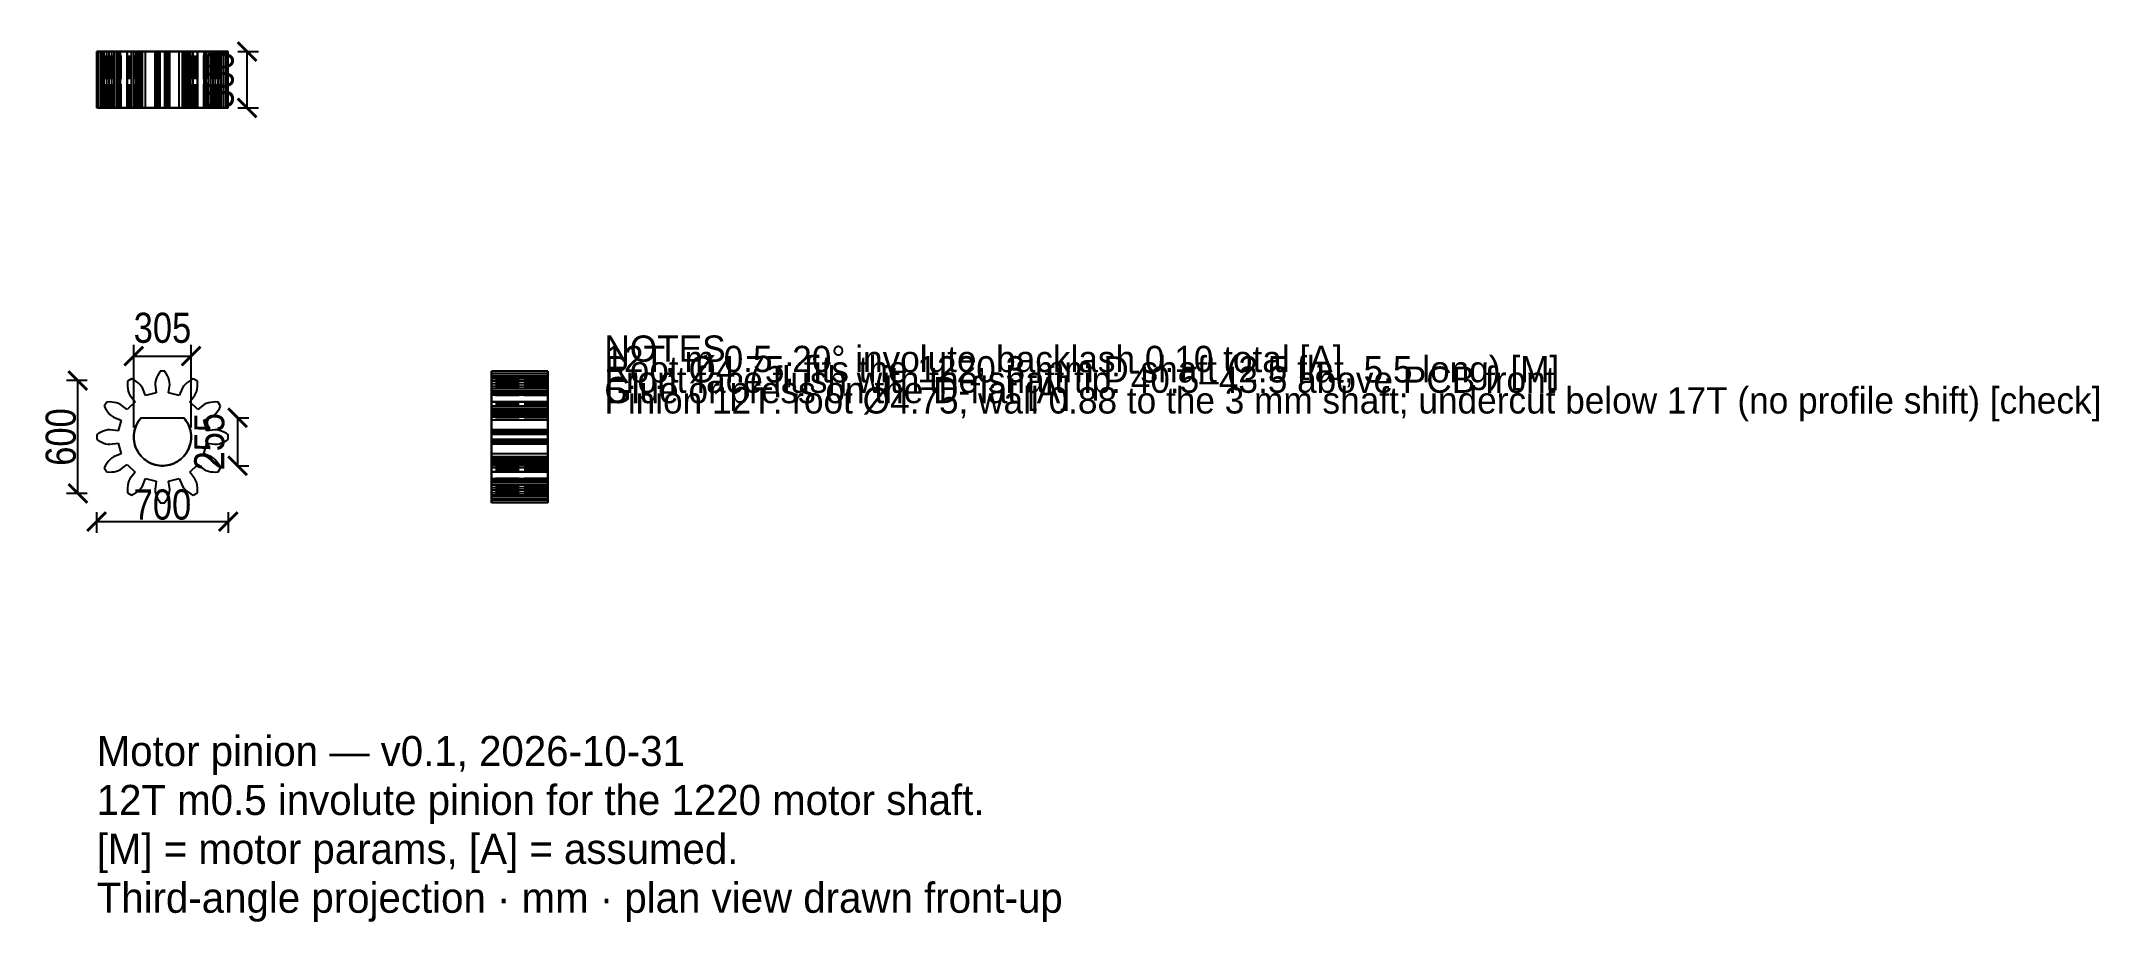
# Model space of a CAD drawing. Header units: millimetres. Extents: x -6 to 103, y -26 to 21.
import ezdxf

# ---------------------------------------------------------------- set-up
doc = ezdxf.new("R2010")
doc.units = ezdxf.units.MM
doc.linetypes.add('DASHED', pattern=[1.524, 1.27, -0.254])
for name, color, linetype in [('DIMS', 3, 'CONTINUOUS'), ('HIDDEN', 8, 'DASHED'), ('TEXT', 7, 'CONTINUOUS'), ('VISIBLE', 7, 'CONTINUOUS')]:
    doc.layers.add(name, color=color, linetype=linetype)
doc.styles.add('OpenSansCondensed-Light', font='OpenSansCondensed-Light.ttf')
doc.dimstyles.new('EZDXF', dxfattribs={"dimtxt": 0.25, "dimasz": 0.175, "dimexe": 0.375, "dimexo": 0.125, "dimgap": 0.1, "dimtad": 1, "dimlfac": 100, "dimzin": 12, "dimdsep": 46, "dimtxsty": 'OpenSansCondensed-Light', "dimblk": 'ARCHTICK', "dimcen": 2.5, "dimazin": 3, "dimtfac": 0.5, "dimtmove": 2, "dimatfit": 3})

msp = doc.modelspace()

# ---------------------------------------------------------------- texts
at = {"layer": 'TEXT'}
for s, height, p in [('12T, m 0.5, 20° involute, backlash 0.10 total [A]', 1.4, (23.49773, 3.45)), ('NOTES', 1.4, (23.49773, 4)), ('Root Ø4.75; fits the 1220 3 mm D-shaft (2.5 flat, 5.5 long) [M]', 1.4, (23.49773, 2.9)), ('Front face flush with the shaft tip: 40.5–43.5 above PCB front', 1.4, (23.49773, 2.35)), ('Glue or press on the D-flat [A]', 1.4, (23.49773, 1.8)), ('Pinion 12T: root Ø4.75, wall 0.88 to the 3 mm shaft; undercut below 17T (no profile shift) [check]', 1.4, (23.49773, 1.25)), ('Motor pinion — v0.1, 2026-10-31', 1.6, (-3.49773, -17.49773)), ('12T m0.5 involute pinion for the 1220 motor shaft.', 1.6, (-3.49773, -20.09773)), ('[M] = motor params, [A] = assumed.', 1.6, (-3.49773, -22.69773)), ('Third-angle projection · mm · plan view drawn front-up', 1.6, (-3.49773, -25.29773))]:
    msp.add_text(s, height=height, dxfattribs=at).set_placement(p)

# ---------------------------------------------------------------- blocks, each defined once
blk = doc.blocks.new('_ARCHTICK')
at = {"color": 0, "linetype": 'BYBLOCK', "const_width": 0.15}
blk.add_lwpolyline([(-0.5, -0.5), (0.5, 0.5)], dxfattribs=at)

# ---------------------------------------------------------------- dimensions: what is measured, and where the dimension line sits
at = {"layer": 'DIMS'}
for base, p1, p2 in [((4.5, 17.49773), (3.5, 17.49773), (3.5, 20.49773)), ((-4.5, -3), (-3.5, -3), (-3.5, 3)), ((4, -1.525), (3.5, -1.525), (3.5, 1.025))]:
    msp.add_linear_dim(base=base, p1=p1, p2=p2, angle=90, dimstyle='EZDXF', override={"dimtxt": 1.6, "dimasz": 1, "dimexe": 0.6, "dimexo": 0.5, "dimdec": 2}, dxfattribs=at).render()
for base, p1, p2 in [((-1.525, 4.3), (-1.525, 0), (1.525, 0)), ((-3.5, -4.5), (-3.5, -3.5), (3.5, -3.5))]:
    msp.add_linear_dim(base=base, p1=p1, p2=p2, dimstyle='EZDXF', override={"dimtxt": 1.6, "dimasz": 1, "dimexe": 0.6, "dimexo": 0.5, "dimdec": 2}, dxfattribs=at).render()

# ---------------------------------------------------------------- linework, layer by layer
at = {"layer": 'HIDDEN'}
for points in [[(-3.49773, 20.49773), (-3.3806, 20.49773)], [(-3.49773, 17.49773), (-3.49773, 20.49773)], [(-3.3806, 20.49773), (-3.26242, 20.49773)], [(-3.3806, 17.49773), (-3.3806, 20.49773)], [(-3.26242, 20.49773), (-3.14379, 20.49773)], [(-3.26242, 17.49773), (-3.26242, 20.49773)], [(-3.14379, 20.49773), (-3.02534, 20.49773)], [(-3.14379, 17.49773), (-3.14379, 20.49773)], [(-3.09214, 20.49773), (-2.96611, 20.49773)], [(-3.02773, 20.49773), (-3.09214, 20.49773)], [(-3.09214, 20.49773), (-3.02773, 20.49773)], [(-3.02534, 20.49773), (-3.09214, 20.49773)], [(-3.09214, 17.49773), (-3.09214, 20.49773)], [(-2.95698, 20.49773), (-3.02773, 20.49773)], [(-3.02773, 20.49773), (-2.95698, 20.49773)], [(-3.02773, 17.49773), (-3.02773, 20.49773)], [(-3.02773, 17.49773), (-3.02773, 20.49773)], [(-3.02534, 20.49773), (-2.90782, 20.49773)], [(-2.90782, 20.49773), (-3.02534, 20.49773)], [(-3.02534, 17.49773), (-3.02534, 20.49773)], [(-3.02534, 17.49773), (-3.02534, 20.49773)], [(-2.96611, 20.49773), (-2.82763, 20.49773)], [(-2.96611, 17.49773), (-2.96611, 20.49773)], [(-2.88014, 20.49773), (-2.95698, 20.49773)], [(-2.95698, 20.49773), (-2.88014, 20.49773)], [(-2.95698, 17.49773), (-2.95698, 20.49773)], [(-2.95698, 17.49773), (-2.95698, 20.49773)], [(-2.90782, 20.49773), (-2.79248, 20.49773)], [(-2.79248, 20.49773), (-2.90782, 20.49773)], [(-2.90782, 17.49773), (-2.90782, 20.49773)], [(-2.90782, 17.49773), (-2.90782, 20.49773)], [(-2.79732, 20.49773), (-2.88014, 20.49773)], [(-2.88014, 20.49773), (-2.79732, 20.49773)], [(-2.88014, 17.49773), (-2.88014, 20.49773)], [(-2.88014, 17.49773), (-2.88014, 20.49773)], [(-2.82763, 20.49773), (-2.69369, 20.49773)], [(-2.82763, 17.49773), (-2.82763, 20.49773)], [(-2.70831, 20.49773), (-2.79732, 20.49773)], [(-2.79732, 20.49773), (-2.70831, 20.49773)], [(-2.79732, 17.49773), (-2.79732, 20.49773)], [(-2.79732, 17.49773), (-2.79732, 20.49773)], [(-2.79248, 20.49773), (-2.35259, 20.49773)], [(-2.35259, 20.49773), (-2.79248, 20.49773)], [(-2.79248, 17.49773), (-2.79248, 20.49773)], [(-2.79248, 17.49773), (-2.79248, 20.49773)], [(-2.61152, 20.49773), (-2.70831, 20.49773)], [(-2.70831, 20.49773), (-2.61152, 20.49773)], [(-2.70831, 17.49773), (-2.70831, 20.49773)], [(-2.70831, 17.49773), (-2.70831, 20.49773)], [(-2.69369, 20.49773), (-2.56506, 20.49773)], [(-2.69369, 17.49773), (-2.69369, 20.49773)], [(-2.20014, 20.49773), (-2.61152, 20.49773)], [(-2.61152, 20.49773), (-2.20014, 20.49773)], [(-2.61152, 17.49773), (-2.61152, 20.49773)], [(-2.61152, 17.49773), (-2.61152, 20.49773)], [(-2.56506, 20.49773), (-2.44273, 20.49773)], [(-2.56506, 17.49773), (-2.56506, 20.49773)], [(-2.44273, 20.49773), (-2.32818, 20.49773)], [(-2.44273, 17.49773), (-2.44273, 20.49773)], [(-2.35259, 20.49773), (-2.20014, 20.49773)], [(-2.20014, 20.49773), (-2.35259, 20.49773)], [(-2.35259, 17.49773), (-2.35259, 20.49773)], [(-2.35259, 17.49773), (-2.35259, 20.49773)], [(-2.32818, 20.49773), (-2.2252, 20.49773)], [(-2.32818, 17.49773), (-2.32818, 20.49773)], [(-2.2252, 20.49773), (-1.87467, 20.49773)], [(-2.2252, 17.49773), (-2.2252, 20.49773)], [(-2.20014, 17.49773), (-2.20014, 20.49773)], [(-2.20014, 17.49773), (-2.20014, 20.49773)], [(-1.87467, 20.49773), (-1.45816, 20.49773)], [(-1.87467, 17.49773), (-1.87467, 20.49773)], [(-1.86359, 20.49773), (-1.85801, 20.49773)], [(-1.85923, 20.49773), (-1.86359, 20.49773)], [(-1.86359, 20.49773), (-1.85923, 20.49773)], [(-1.45816, 20.49773), (-1.86359, 20.49773)], [(-1.86359, 17.49773), (-1.86359, 20.49773)], [(-1.84476, 20.49773), (-1.85923, 20.49773)], [(-1.85923, 20.49773), (-1.84476, 20.49773)], [(-1.85923, 17.49773), (-1.85923, 20.49773)], [(-1.85923, 17.49773), (-1.85923, 20.49773)], [(-1.85801, 20.49773), (-1.63972, 20.49773)], [(-1.85801, 17.49773), (-1.85801, 20.49773)], [(-1.81975, 20.49773), (-1.84476, 20.49773)], [(-1.84476, 20.49773), (-1.81975, 20.49773)], [(-1.84476, 17.49773), (-1.84476, 20.49773)], [(-1.84476, 17.49773), (-1.84476, 20.49773)], [(-1.78311, 20.49773), (-1.81975, 20.49773)], [(-1.81975, 20.49773), (-1.78311, 20.49773)], [(-1.81975, 17.49773), (-1.81975, 20.49773)], [(-1.81975, 17.49773), (-1.81975, 20.49773)], [(-1.73081, 20.49773), (-1.78311, 20.49773)], [(-1.78311, 20.49773), (-1.73081, 20.49773)], [(-1.78311, 17.49773), (-1.78311, 20.49773)], [(-1.78311, 17.49773), (-1.78311, 20.49773)], [(-1.45816, 20.49773), (-1.73081, 20.49773)], [(-1.73081, 20.49773), (-1.45816, 20.49773)], [(-1.73081, 17.49773), (-1.73081, 20.49773)], [(-1.73081, 17.49773), (-1.73081, 20.49773)], [(-1.63972, 20.49773), (-1.51701, 20.49773)], [(-1.63972, 17.49773), (-1.63972, 20.49773)], [(1.525, 20.49773), (1.47659, 20.49773), (1.42817, 20.49773), (1.37976, 20.49773), (1.33135, 20.49773), (1.28294, 20.49773), (1.23452, 20.49773), (1.18611, 20.49773), (1.1377, 20.49773), (1.08929, 20.49773), (1.04087, 20.49773), (0.99246, 20.49773), (0.94405, 20.49773), (0.89563, 20.49773), (0.84722, 20.49773), (0.79881, 20.49773), (0.7504, 20.49773), (0.70198, 20.49773), (0.65357, 20.49773), (0.60516, 20.49773), (0.55675, 20.49773), (0.50833, 20.49773), (0.45992, 20.49773), (0.41151, 20.49773), (0.3631, 20.49773), (0.31468, 20.49773), (0.26627, 20.49773), (0.21786, 20.49773), (0.16944, 20.49773), (0.12103, 20.49773), (0.07262, 20.49773), (0.02421, 20.49773), (-0.02421, 20.49773), (-0.07262, 20.49773), (-0.12103, 20.49773), (-0.16944, 20.49773), (-0.21786, 20.49773), (-0.26627, 20.49773), (-0.31468, 20.49773), (-0.3631, 20.49773), (-0.41151, 20.49773), (-0.45992, 20.49773), (-0.50833, 20.49773), (-0.55675, 20.49773), (-0.60516, 20.49773), (-0.65357, 20.49773), (-0.70198, 20.49773), (-0.7504, 20.49773), (-0.79881, 20.49773), (-0.84722, 20.49773), (-0.89563, 20.49773), (-0.94405, 20.49773), (-0.99246, 20.49773), (-1.04087, 20.49773), (-1.08929, 20.49773), (-1.1377, 20.49773), (-1.18611, 20.49773), (-1.23452, 20.49773), (-1.28294, 20.49773), (-1.33135, 20.49773), (-1.37976, 20.49773), (-1.42817, 20.49773), (-1.47659, 20.49773), (-1.525, 20.49773)], [(-1.525, 20.49773), (-1.51872, 20.49773), (-1.51243, 20.49773), (-1.50615, 20.49773), (-1.49987, 20.49773), (-1.49358, 20.49773), (-1.4873, 20.49773), (-1.48102, 20.49773), (-1.47473, 20.49773), (-1.46845, 20.49773), (-1.46217, 20.49773), (-1.45588, 20.49773), (-1.4496, 20.49773), (-1.44332, 20.49773), (-1.43704, 20.49773), (-1.43075, 20.49773), (-1.42447, 20.49773), (-1.41819, 20.49773), (-1.4119, 20.49773), (-1.40562, 20.49773), (-1.39934, 20.49773), (-1.39305, 20.49773), (-1.38677, 20.49773), (-1.38049, 20.49773), (-1.3742, 20.49773), (-1.36792, 20.49773), (-1.36164, 20.49773), (-1.35535, 20.49773), (-1.34907, 20.49773), (-1.34279, 20.49773), (-1.3365, 20.49773), (-1.33022, 20.49773), (-1.32394, 20.49773), (-1.31765, 20.49773), (-1.31137, 20.49773), (-1.30509, 20.49773), (-1.29881, 20.49773), (-1.29252, 20.49773), (-1.28624, 20.49773), (-1.27996, 20.49773), (-1.27367, 20.49773), (-1.26739, 20.49773), (-1.26111, 20.49773), (-1.25482, 20.49773), (-1.24854, 20.49773), (-1.24226, 20.49773), (-1.23597, 20.49773), (-1.22969, 20.49773), (-1.22341, 20.49773), (-1.21712, 20.49773), (-1.21084, 20.49773), (-1.20456, 20.49773), (-1.19827, 20.49773), (-1.19199, 20.49773), (-1.18571, 20.49773), (-1.17942, 20.49773), (-1.17314, 20.49773), (-1.16686, 20.49773), (-1.16057, 20.49773), (-1.15429, 20.49773), (-1.14801, 20.49773), (-1.14173, 20.49773), (-1.13544, 20.49773), (-1.12916, 20.49773)], [(-1.525, 17.49773), (-1.525, 20.49773)], [(-1.51701, 20.49773), (-1.40319, 20.49773)], [(-1.51701, 17.49773), (-1.51701, 20.49773)], [(-1.45816, 17.49773), (-1.45816, 20.49773)], [(-1.45816, 17.49773), (-1.45816, 20.49773)], [(-1.40319, 20.49773), (-1.29903, 20.49773)], [(-1.40319, 17.49773), (-1.40319, 20.49773)], [(-1.29903, 20.49773), (-1.20559, 20.49773)], [(-1.29903, 17.49773), (-1.29903, 20.49773)], [(-1.20559, 20.49773), (-1.12471, 20.49773)], [(-1.20559, 17.49773), (-1.20559, 20.49773)], [(-1.12916, 20.49773), (1.12916, 20.49773)], [(-1.12916, 17.49773), (-1.12916, 20.49773)], [(-1.12471, 20.49773), (-1.06168, 20.49773)], [(-1.12471, 17.49773), (-1.12471, 20.49773)], [(-1.06168, 20.49773), (-0.89444, 20.49773)], [(-1.06168, 17.49773), (-1.06168, 20.49773)], [(-0.89444, 20.49773), (-0.32547, 20.49773)], [(-0.89444, 17.49773), (-0.89444, 20.49773)], [(-0.38632, 20.49773), (-0.38013, 20.49773)], [(-0.32547, 20.49773), (-0.38632, 20.49773)], [(-0.38632, 20.49773), (-0.32547, 20.49773)], [(-0.32547, 20.49773), (-0.38632, 20.49773)], [(-0.38632, 17.49773), (-0.38632, 20.49773)], [(-0.38013, 20.49773), (-0.35458, 20.49773)], [(-0.38013, 17.49773), (-0.38013, 20.49773)], [(-0.35458, 20.49773), (-0.31508, 20.49773)], [(-0.35458, 17.49773), (-0.35458, 20.49773)], [(-0.32547, 17.49773), (-0.32547, 20.49773)], [(-0.32547, 17.49773), (-0.32547, 20.49773)], [(-0.31508, 20.49773), (-0.26329, 20.49773)], [(-0.31508, 17.49773), (-0.31508, 20.49773)], [(-0.26329, 20.49773), (-0.2001, 20.49773)], [(-0.26329, 17.49773), (-0.26329, 20.49773)], [(-0.2001, 20.49773), (-0.12603, 20.49773)], [(-0.2001, 17.49773), (-0.2001, 20.49773)], [(-0.12603, 20.49773), (0.12603, 20.49773)], [(-0.12603, 17.49773), (-0.12603, 20.49773)], [(0.12603, 20.49773), (0.2001, 20.49773)], [(0.12603, 17.49773), (0.12603, 20.49773)], [(0.2001, 20.49773), (0.26329, 20.49773)], [(0.2001, 17.49773), (0.2001, 20.49773)], [(0.26329, 20.49773), (0.31508, 20.49773)], [(0.26329, 17.49773), (0.26329, 20.49773)], [(0.31508, 20.49773), (0.35458, 20.49773)], [(0.31508, 17.49773), (0.31508, 20.49773)], [(0.32547, 20.49773), (0.89444, 20.49773)], [(0.38632, 20.49773), (0.32547, 20.49773)], [(0.38632, 20.49773), (0.32547, 20.49773)], [(0.32547, 20.49773), (0.38632, 20.49773)], [(0.32547, 17.49773), (0.32547, 20.49773)], [(0.32547, 17.49773), (0.32547, 20.49773)], [(0.35458, 20.49773), (0.38013, 20.49773)], [(0.35458, 17.49773), (0.35458, 20.49773)], [(0.38013, 20.49773), (0.38632, 20.49773)], [(0.38013, 17.49773), (0.38013, 20.49773)], [(0.38632, 17.49773), (0.38632, 20.49773)], [(0.89444, 20.49773), (1.06168, 20.49773)], [(0.89444, 17.49773), (0.89444, 20.49773)], [(1.06168, 20.49773), (1.12471, 20.49773)], [(1.06168, 17.49773), (1.06168, 20.49773)], [(1.12471, 20.49773), (1.20559, 20.49773)], [(1.12471, 17.49773), (1.12471, 20.49773)], [(1.12916, 20.49773), (1.13544, 20.49773), (1.14173, 20.49773), (1.14801, 20.49773), (1.15429, 20.49773), (1.16057, 20.49773), (1.16686, 20.49773), (1.17314, 20.49773), (1.17942, 20.49773), (1.18571, 20.49773), (1.19199, 20.49773), (1.19827, 20.49773), (1.20456, 20.49773), (1.21084, 20.49773), (1.21712, 20.49773), (1.22341, 20.49773), (1.22969, 20.49773), (1.23597, 20.49773), (1.24226, 20.49773), (1.24854, 20.49773), (1.25482, 20.49773), (1.26111, 20.49773), (1.26739, 20.49773), (1.27367, 20.49773), (1.27996, 20.49773), (1.28624, 20.49773), (1.29252, 20.49773), (1.29881, 20.49773), (1.30509, 20.49773), (1.31137, 20.49773), (1.31765, 20.49773), (1.32394, 20.49773), (1.33022, 20.49773), (1.3365, 20.49773), (1.34279, 20.49773), (1.34907, 20.49773), (1.35535, 20.49773), (1.36164, 20.49773), (1.36792, 20.49773), (1.3742, 20.49773), (1.38049, 20.49773), (1.38677, 20.49773), (1.39305, 20.49773), (1.39934, 20.49773), (1.40562, 20.49773), (1.4119, 20.49773), (1.41819, 20.49773), (1.42447, 20.49773), (1.43075, 20.49773), (1.43704, 20.49773), (1.44332, 20.49773), (1.4496, 20.49773), (1.45588, 20.49773), (1.46217, 20.49773), (1.46845, 20.49773), (1.47473, 20.49773), (1.48102, 20.49773), (1.4873, 20.49773), (1.49358, 20.49773), (1.49987, 20.49773), (1.50615, 20.49773), (1.51243, 20.49773), (1.51872, 20.49773), (1.525, 20.49773)], [(1.12916, 17.49773), (1.12916, 20.49773)], [(1.20559, 20.49773), (1.29903, 20.49773)], [(1.20559, 17.49773), (1.20559, 20.49773)], [(1.29903, 20.49773), (1.40319, 20.49773)], [(1.29903, 17.49773), (1.29903, 20.49773)], [(1.40319, 20.49773), (1.51701, 20.49773)], [(1.40319, 17.49773), (1.40319, 20.49773)], [(1.45816, 20.49773), (1.87467, 20.49773)], [(1.73081, 20.49773), (1.45816, 20.49773)], [(1.86359, 20.49773), (1.45816, 20.49773)], [(1.45816, 20.49773), (1.73081, 20.49773)], [(1.45816, 17.49773), (1.45816, 20.49773)], [(1.45816, 17.49773), (1.45816, 20.49773)], [(1.51701, 20.49773), (1.63972, 20.49773)], [(1.51701, 17.49773), (1.51701, 20.49773)], [(1.525, 17.49773), (1.525, 20.49773)], [(1.63972, 20.49773), (1.85801, 20.49773)], [(1.63972, 17.49773), (1.63972, 20.49773)], [(1.78311, 20.49773), (1.73081, 20.49773)], [(1.73081, 20.49773), (1.78311, 20.49773)], [(1.73081, 17.49773), (1.73081, 20.49773)], [(1.73081, 17.49773), (1.73081, 20.49773)], [(1.81975, 20.49773), (1.78311, 20.49773)], [(1.78311, 20.49773), (1.81975, 20.49773)], [(1.78311, 17.49773), (1.78311, 20.49773)], [(1.78311, 17.49773), (1.78311, 20.49773)], [(1.84476, 20.49773), (1.81975, 20.49773)], [(1.81975, 20.49773), (1.84476, 20.49773)], [(1.81975, 17.49773), (1.81975, 20.49773)], [(1.81975, 17.49773), (1.81975, 20.49773)], [(1.85923, 20.49773), (1.84476, 20.49773)], [(1.84476, 20.49773), (1.85923, 20.49773)], [(1.84476, 17.49773), (1.84476, 20.49773)], [(1.84476, 17.49773), (1.84476, 20.49773)], [(1.85801, 20.49773), (1.86359, 20.49773)], [(1.85801, 17.49773), (1.85801, 20.49773)], [(1.86359, 20.49773), (1.85923, 20.49773)], [(1.85923, 20.49773), (1.86359, 20.49773)], [(1.85923, 17.49773), (1.85923, 20.49773)], [(1.85923, 17.49773), (1.85923, 20.49773)], [(1.86359, 17.49773), (1.86359, 20.49773)], [(1.87467, 20.49773), (2.2252, 20.49773)], [(1.87467, 17.49773), (1.87467, 20.49773)], [(2.20014, 17.49773), (2.20014, 20.49773)], [(2.20014, 20.49773), (2.35259, 20.49773)], [(2.61152, 20.49773), (2.20014, 20.49773)], [(2.35259, 20.49773), (2.20014, 20.49773)], [(2.20014, 20.49773), (2.61152, 20.49773)], [(2.20014, 17.49773), (2.20014, 20.49773)], [(2.2252, 20.49773), (2.32818, 20.49773)], [(2.2252, 17.49773), (2.2252, 20.49773)], [(2.32818, 20.49773), (2.44273, 20.49773)], [(2.32818, 17.49773), (2.32818, 20.49773)], [(2.35259, 17.49773), (2.35259, 20.49773)], [(2.35259, 20.49773), (2.79248, 20.49773)], [(2.79248, 20.49773), (2.35259, 20.49773)], [(2.35259, 17.49773), (2.35259, 20.49773)], [(2.44273, 20.49773), (2.56506, 20.49773)], [(2.44273, 17.49773), (2.44273, 20.49773)], [(2.56506, 20.49773), (2.69369, 20.49773)], [(2.56506, 17.49773), (2.56506, 20.49773)], [(2.70831, 20.49773), (2.61152, 20.49773)], [(2.61152, 20.49773), (2.70831, 20.49773)], [(2.61152, 17.49773), (2.61152, 20.49773)], [(2.61152, 17.49773), (2.61152, 20.49773)], [(2.69369, 20.49773), (2.82763, 20.49773)], [(2.69369, 17.49773), (2.69369, 20.49773)], [(2.79732, 20.49773), (2.70831, 20.49773)], [(2.70831, 20.49773), (2.79732, 20.49773)], [(2.70831, 17.49773), (2.70831, 20.49773)], [(2.70831, 17.49773), (2.70831, 20.49773)], [(2.79248, 17.49773), (2.79248, 20.49773)], [(2.79248, 20.49773), (2.90782, 20.49773)], [(2.90782, 20.49773), (2.79248, 20.49773)], [(2.79248, 17.49773), (2.79248, 20.49773)], [(2.88014, 20.49773), (2.79732, 20.49773)], [(2.79732, 20.49773), (2.88014, 20.49773)], [(2.79732, 17.49773), (2.79732, 20.49773)], [(2.79732, 17.49773), (2.79732, 20.49773)], [(2.82763, 20.49773), (2.96611, 20.49773)], [(2.82763, 17.49773), (2.82763, 20.49773)], [(2.95698, 20.49773), (2.88014, 20.49773)], [(2.88014, 20.49773), (2.95698, 20.49773)], [(2.88014, 17.49773), (2.88014, 20.49773)], [(2.88014, 17.49773), (2.88014, 20.49773)], [(2.90782, 17.49773), (2.90782, 20.49773)], [(2.90782, 20.49773), (3.02534, 20.49773)], [(3.02534, 20.49773), (2.90782, 20.49773)], [(2.90782, 17.49773), (2.90782, 20.49773)], [(3.02773, 20.49773), (2.95698, 20.49773)], [(2.95698, 20.49773), (3.02773, 20.49773)], [(2.95698, 17.49773), (2.95698, 20.49773)], [(2.95698, 17.49773), (2.95698, 20.49773)], [(2.96611, 20.49773), (3.09214, 20.49773)], [(2.96611, 17.49773), (2.96611, 20.49773)], [(3.02534, 20.49773), (3.14379, 20.49773)], [(3.09214, 20.49773), (3.02534, 20.49773)], [(3.02534, 17.49773), (3.02534, 20.49773)], [(3.02534, 17.49773), (3.02534, 20.49773)], [(3.09214, 20.49773), (3.02773, 20.49773)], [(3.02773, 20.49773), (3.09214, 20.49773)], [(3.02773, 17.49773), (3.02773, 20.49773)], [(3.02773, 17.49773), (3.02773, 20.49773)], [(3.09214, 17.49773), (3.09214, 20.49773)], [(3.14379, 20.49773), (3.26242, 20.49773)], [(3.14379, 17.49773), (3.14379, 20.49773)], [(3.26242, 20.49773), (3.3806, 20.49773)], [(3.26242, 17.49773), (3.26242, 20.49773)], [(3.3806, 20.49773), (3.49773, 20.49773)], [(3.3806, 17.49773), (3.3806, 20.49773)], [(3.49773, 17.49773), (3.49773, 20.49773)], [(-3.49773, 17.49773), (-3.3806, 17.49773)], [(-3.3806, 17.49773), (-3.26242, 17.49773)], [(-3.26242, 17.49773), (-3.14379, 17.49773)], [(-3.14379, 17.49773), (-3.02534, 17.49773)], [(-3.09214, 17.49773), (-2.96611, 17.49773)], [(-3.02773, 17.49773), (-3.09214, 17.49773)], [(-3.09214, 17.49773), (-3.02773, 17.49773)], [(-3.02534, 17.49773), (-3.09214, 17.49773)], [(-2.95698, 17.49773), (-3.02773, 17.49773)], [(-3.02773, 17.49773), (-2.95698, 17.49773)], [(-3.02534, 17.49773), (-2.90782, 17.49773)], [(-2.90782, 17.49773), (-3.02534, 17.49773)], [(-2.96611, 17.49773), (-2.82763, 17.49773)], [(-2.88014, 17.49773), (-2.95698, 17.49773)], [(-2.95698, 17.49773), (-2.88014, 17.49773)], [(-2.90782, 17.49773), (-2.79248, 17.49773)], [(-2.79248, 17.49773), (-2.90782, 17.49773)], [(-2.79732, 17.49773), (-2.88014, 17.49773)], [(-2.88014, 17.49773), (-2.79732, 17.49773)], [(-2.82763, 17.49773), (-2.69369, 17.49773)], [(-2.70831, 17.49773), (-2.79732, 17.49773)], [(-2.79732, 17.49773), (-2.70831, 17.49773)], [(-2.79248, 17.49773), (-2.35259, 17.49773)], [(-2.35259, 17.49773), (-2.79248, 17.49773)], [(-2.61152, 17.49773), (-2.70831, 17.49773)], [(-2.70831, 17.49773), (-2.61152, 17.49773)], [(-2.69369, 17.49773), (-2.56506, 17.49773)], [(-2.20014, 17.49773), (-2.61152, 17.49773)], [(-2.61152, 17.49773), (-2.20014, 17.49773)], [(-2.56506, 17.49773), (-2.44273, 17.49773)], [(-2.44273, 17.49773), (-2.32818, 17.49773)], [(-2.35259, 17.49773), (-2.20014, 17.49773)], [(-2.20014, 17.49773), (-2.35259, 17.49773)], [(-2.32818, 17.49773), (-2.2252, 17.49773)], [(-2.2252, 17.49773), (-1.87467, 17.49773)], [(-1.87467, 17.49773), (-1.45816, 17.49773)], [(-1.86359, 17.49773), (-1.85801, 17.49773)], [(-1.85923, 17.49773), (-1.86359, 17.49773)], [(-1.86359, 17.49773), (-1.85923, 17.49773)], [(-1.45816, 17.49773), (-1.86359, 17.49773)], [(-1.84476, 17.49773), (-1.85923, 17.49773)], [(-1.85923, 17.49773), (-1.84476, 17.49773)], [(-1.85801, 17.49773), (-1.63972, 17.49773)], [(-1.81975, 17.49773), (-1.84476, 17.49773)], [(-1.84476, 17.49773), (-1.81975, 17.49773)], [(-1.78311, 17.49773), (-1.81975, 17.49773)], [(-1.81975, 17.49773), (-1.78311, 17.49773)], [(-1.73081, 17.49773), (-1.78311, 17.49773)], [(-1.78311, 17.49773), (-1.73081, 17.49773)], [(-1.45816, 17.49773), (-1.73081, 17.49773)], [(-1.73081, 17.49773), (-1.45816, 17.49773)], [(-1.63972, 17.49773), (-1.51701, 17.49773)], [(-1.12916, 17.49773), (-1.13544, 17.49773), (-1.14173, 17.49773), (-1.14801, 17.49773), (-1.15429, 17.49773), (-1.16057, 17.49773), (-1.16686, 17.49773), (-1.17314, 17.49773), (-1.17942, 17.49773), (-1.18571, 17.49773), (-1.19199, 17.49773), (-1.19827, 17.49773), (-1.20456, 17.49773), (-1.21084, 17.49773), (-1.21712, 17.49773), (-1.22341, 17.49773), (-1.22969, 17.49773), (-1.23597, 17.49773), (-1.24226, 17.49773), (-1.24854, 17.49773), (-1.25482, 17.49773), (-1.26111, 17.49773), (-1.26739, 17.49773), (-1.27367, 17.49773), (-1.27996, 17.49773), (-1.28624, 17.49773), (-1.29252, 17.49773), (-1.29881, 17.49773), (-1.30509, 17.49773), (-1.31137, 17.49773), (-1.31765, 17.49773), (-1.32394, 17.49773), (-1.33022, 17.49773), (-1.3365, 17.49773), (-1.34279, 17.49773), (-1.34907, 17.49773), (-1.35535, 17.49773), (-1.36164, 17.49773), (-1.36792, 17.49773), (-1.3742, 17.49773), (-1.38049, 17.49773), (-1.38677, 17.49773), (-1.39305, 17.49773), (-1.39934, 17.49773), (-1.40562, 17.49773), (-1.4119, 17.49773), (-1.41819, 17.49773), (-1.42447, 17.49773), (-1.43075, 17.49773), (-1.43704, 17.49773), (-1.44332, 17.49773), (-1.4496, 17.49773), (-1.45588, 17.49773), (-1.46217, 17.49773), (-1.46845, 17.49773), (-1.47473, 17.49773), (-1.48102, 17.49773), (-1.4873, 17.49773), (-1.49358, 17.49773), (-1.49987, 17.49773), (-1.50615, 17.49773), (-1.51243, 17.49773), (-1.51872, 17.49773), (-1.525, 17.49773)], [(-1.525, 17.49773), (-1.47659, 17.49773), (-1.42817, 17.49773), (-1.37976, 17.49773), (-1.33135, 17.49773), (-1.28294, 17.49773), (-1.23452, 17.49773), (-1.18611, 17.49773), (-1.1377, 17.49773), (-1.08929, 17.49773), (-1.04087, 17.49773), (-0.99246, 17.49773), (-0.94405, 17.49773), (-0.89563, 17.49773), (-0.84722, 17.49773), (-0.79881, 17.49773), (-0.7504, 17.49773), (-0.70198, 17.49773), (-0.65357, 17.49773), (-0.60516, 17.49773), (-0.55675, 17.49773), (-0.50833, 17.49773), (-0.45992, 17.49773), (-0.41151, 17.49773), (-0.3631, 17.49773), (-0.31468, 17.49773), (-0.26627, 17.49773), (-0.21786, 17.49773), (-0.16944, 17.49773), (-0.12103, 17.49773), (-0.07262, 17.49773), (-0.02421, 17.49773), (0.02421, 17.49773), (0.07262, 17.49773), (0.12103, 17.49773), (0.16944, 17.49773), (0.21786, 17.49773), (0.26627, 17.49773), (0.31468, 17.49773), (0.3631, 17.49773), (0.41151, 17.49773), (0.45992, 17.49773), (0.50833, 17.49773), (0.55675, 17.49773), (0.60516, 17.49773), (0.65357, 17.49773), (0.70198, 17.49773), (0.7504, 17.49773), (0.79881, 17.49773), (0.84722, 17.49773), (0.89563, 17.49773), (0.94405, 17.49773), (0.99246, 17.49773), (1.04087, 17.49773), (1.08929, 17.49773), (1.1377, 17.49773), (1.18611, 17.49773), (1.23452, 17.49773), (1.28294, 17.49773), (1.33135, 17.49773), (1.37976, 17.49773), (1.42817, 17.49773), (1.47659, 17.49773), (1.525, 17.49773)], [(-1.51701, 17.49773), (-1.40319, 17.49773)], [(-1.40319, 17.49773), (-1.29903, 17.49773)], [(-1.29903, 17.49773), (-1.20559, 17.49773)], [(-1.20559, 17.49773), (-1.12471, 17.49773)], [(-1.12916, 17.49773), (1.12916, 17.49773)], [(-1.12471, 17.49773), (-1.06168, 17.49773)], [(-1.06168, 17.49773), (-0.89444, 17.49773)], [(-0.89444, 17.49773), (-0.32547, 17.49773)], [(-0.38632, 17.49773), (-0.38013, 17.49773)], [(-0.32547, 17.49773), (-0.38632, 17.49773)], [(-0.38632, 17.49773), (-0.32547, 17.49773)], [(-0.32547, 17.49773), (-0.38632, 17.49773)], [(-0.38013, 17.49773), (-0.35458, 17.49773)], [(-0.35458, 17.49773), (-0.31508, 17.49773)], [(-0.31508, 17.49773), (-0.26329, 17.49773)], [(-0.26329, 17.49773), (-0.2001, 17.49773)], [(-0.2001, 17.49773), (-0.12603, 17.49773)], [(-0.12603, 17.49773), (0.12603, 17.49773)], [(0.12603, 17.49773), (0.2001, 17.49773)], [(0.2001, 17.49773), (0.26329, 17.49773)], [(0.26329, 17.49773), (0.31508, 17.49773)], [(0.31508, 17.49773), (0.35458, 17.49773)], [(0.32547, 17.49773), (0.89444, 17.49773)], [(0.38632, 17.49773), (0.32547, 17.49773)], [(0.38632, 17.49773), (0.32547, 17.49773)], [(0.32547, 17.49773), (0.38632, 17.49773)], [(0.35458, 17.49773), (0.38013, 17.49773)], [(0.38013, 17.49773), (0.38632, 17.49773)], [(0.89444, 17.49773), (1.06168, 17.49773)], [(1.06168, 17.49773), (1.12471, 17.49773)], [(1.12471, 17.49773), (1.20559, 17.49773)], [(1.525, 17.49773), (1.51872, 17.49773), (1.51243, 17.49773), (1.50615, 17.49773), (1.49987, 17.49773), (1.49358, 17.49773), (1.4873, 17.49773), (1.48102, 17.49773), (1.47473, 17.49773), (1.46845, 17.49773), (1.46217, 17.49773), (1.45588, 17.49773), (1.4496, 17.49773), (1.44332, 17.49773), (1.43704, 17.49773), (1.43075, 17.49773), (1.42447, 17.49773), (1.41819, 17.49773), (1.4119, 17.49773), (1.40562, 17.49773), (1.39934, 17.49773), (1.39305, 17.49773), (1.38677, 17.49773), (1.38049, 17.49773), (1.3742, 17.49773), (1.36792, 17.49773), (1.36164, 17.49773), (1.35535, 17.49773), (1.34907, 17.49773), (1.34279, 17.49773), (1.3365, 17.49773), (1.33022, 17.49773), (1.32394, 17.49773), (1.31765, 17.49773), (1.31137, 17.49773), (1.30509, 17.49773), (1.29881, 17.49773), (1.29252, 17.49773), (1.28624, 17.49773), (1.27996, 17.49773), (1.27367, 17.49773), (1.26739, 17.49773), (1.26111, 17.49773), (1.25482, 17.49773), (1.24854, 17.49773), (1.24226, 17.49773), (1.23597, 17.49773), (1.22969, 17.49773), (1.22341, 17.49773), (1.21712, 17.49773), (1.21084, 17.49773), (1.20456, 17.49773), (1.19827, 17.49773), (1.19199, 17.49773), (1.18571, 17.49773), (1.17942, 17.49773), (1.17314, 17.49773), (1.16686, 17.49773), (1.16057, 17.49773), (1.15429, 17.49773), (1.14801, 17.49773), (1.14173, 17.49773), (1.13544, 17.49773), (1.12916, 17.49773)], [(1.20559, 17.49773), (1.29903, 17.49773)], [(1.29903, 17.49773), (1.40319, 17.49773)], [(1.40319, 17.49773), (1.51701, 17.49773)], [(1.45816, 17.49773), (1.87467, 17.49773)], [(1.73081, 17.49773), (1.45816, 17.49773)], [(1.86359, 17.49773), (1.45816, 17.49773)], [(1.45816, 17.49773), (1.73081, 17.49773)], [(1.51701, 17.49773), (1.63972, 17.49773)], [(1.63972, 17.49773), (1.85801, 17.49773)], [(1.78311, 17.49773), (1.73081, 17.49773)], [(1.73081, 17.49773), (1.78311, 17.49773)], [(1.81975, 17.49773), (1.78311, 17.49773)], [(1.78311, 17.49773), (1.81975, 17.49773)], [(1.84476, 17.49773), (1.81975, 17.49773)], [(1.81975, 17.49773), (1.84476, 17.49773)], [(1.85923, 17.49773), (1.84476, 17.49773)], [(1.84476, 17.49773), (1.85923, 17.49773)], [(1.85801, 17.49773), (1.86359, 17.49773)], [(1.86359, 17.49773), (1.85923, 17.49773)], [(1.85923, 17.49773), (1.86359, 17.49773)], [(1.87467, 17.49773), (2.2252, 17.49773)], [(2.20014, 17.49773), (2.35259, 17.49773)], [(2.61152, 17.49773), (2.20014, 17.49773)], [(2.35259, 17.49773), (2.20014, 17.49773)], [(2.20014, 17.49773), (2.61152, 17.49773)], [(2.2252, 17.49773), (2.32818, 17.49773)], [(2.32818, 17.49773), (2.44273, 17.49773)], [(2.35259, 17.49773), (2.79248, 17.49773)], [(2.79248, 17.49773), (2.35259, 17.49773)], [(2.44273, 17.49773), (2.56506, 17.49773)], [(2.56506, 17.49773), (2.69369, 17.49773)], [(2.70831, 17.49773), (2.61152, 17.49773)], [(2.61152, 17.49773), (2.70831, 17.49773)], [(2.69369, 17.49773), (2.82763, 17.49773)], [(2.79732, 17.49773), (2.70831, 17.49773)], [(2.70831, 17.49773), (2.79732, 17.49773)], [(2.79248, 17.49773), (2.90782, 17.49773)], [(2.90782, 17.49773), (2.79248, 17.49773)], [(2.88014, 17.49773), (2.79732, 17.49773)], [(2.79732, 17.49773), (2.88014, 17.49773)], [(2.82763, 17.49773), (2.96611, 17.49773)], [(2.95698, 17.49773), (2.88014, 17.49773)], [(2.88014, 17.49773), (2.95698, 17.49773)], [(2.90782, 17.49773), (3.02534, 17.49773)], [(3.02534, 17.49773), (2.90782, 17.49773)], [(3.02773, 17.49773), (2.95698, 17.49773)], [(2.95698, 17.49773), (3.02773, 17.49773)], [(2.96611, 17.49773), (3.09214, 17.49773)], [(3.02534, 17.49773), (3.14379, 17.49773)], [(3.09214, 17.49773), (3.02534, 17.49773)], [(3.09214, 17.49773), (3.02773, 17.49773)], [(3.02773, 17.49773), (3.09214, 17.49773)], [(3.14379, 17.49773), (3.26242, 17.49773)], [(3.26242, 17.49773), (3.3806, 17.49773)], [(3.3806, 17.49773), (3.49773, 17.49773)], [(-0.2001, 3.3806), (-0.26329, 3.26242)], [(-0.12603, 3.49773), (-0.2001, 3.3806)], [(0.12603, 3.49773), (-0.12603, 3.49773)], [(0.2001, 3.3806), (0.12603, 3.49773)], [(0.26329, 3.26242), (0.2001, 3.3806)], [(17.49773, 3.49773), (17.49773, 3.3806)], [(20.49773, 3.49773), (17.49773, 3.49773)], [(17.49773, 3.3806), (17.49773, 3.26242)], [(20.49773, 3.3806), (17.49773, 3.3806)], [(20.49773, 3.49773), (20.49773, 3.3806)], [(20.49773, 3.3806), (20.49773, 3.26242)], [(-1.85801, 2.96611), (-1.86359, 2.82763)], [(-1.86359, 2.82763), (-1.85923, 2.69369)], [(-1.85923, 2.69369), (-1.84476, 2.56506)], [(-1.63972, 3.09214), (-1.85801, 2.96611)], [(-1.84476, 2.56506), (-1.81975, 2.44273)], [(-1.81975, 2.44273), (-1.78311, 2.32818)], [(-1.78311, 2.32818), (-1.73081, 2.2252)], [(-1.73081, 2.2252), (-1.45816, 1.87467)], [(-1.51701, 3.02773), (-1.63972, 3.09214)], [(-1.40319, 2.95698), (-1.51701, 3.02773)], [(-1.29903, 2.88014), (-1.40319, 2.95698)], [(-1.20559, 2.79732), (-1.29903, 2.88014)], [(-1.12471, 2.70831), (-1.20559, 2.79732)], [(-1.06168, 2.61152), (-1.12471, 2.70831)], [(-0.89444, 2.20014), (-1.06168, 2.61152)], [(-0.32547, 2.35259), (-0.89444, 2.20014)], [(-0.38013, 2.90782), (-0.38632, 2.79248)], [(-0.38632, 2.79248), (-0.32547, 2.35259)], [(-0.35458, 3.02534), (-0.38013, 2.90782)], [(-0.31508, 3.14379), (-0.35458, 3.02534)], [(-0.26329, 3.26242), (-0.31508, 3.14379)], [(0.31508, 3.14379), (0.26329, 3.26242)], [(0.35458, 3.02534), (0.31508, 3.14379)], [(0.32547, 2.35259), (0.38632, 2.79248)], [(0.89444, 2.20014), (0.32547, 2.35259)], [(0.38013, 2.90782), (0.35458, 3.02534)], [(0.38632, 2.79248), (0.38013, 2.90782)], [(1.06168, 2.61152), (0.89444, 2.20014)], [(1.12471, 2.70831), (1.06168, 2.61152)], [(1.20559, 2.79732), (1.12471, 2.70831)], [(1.29903, 2.88014), (1.20559, 2.79732)], [(1.40319, 2.95698), (1.29903, 2.88014)], [(1.51701, 3.02773), (1.40319, 2.95698)], [(1.45816, 1.87467), (1.73081, 2.2252)], [(1.63972, 3.09214), (1.51701, 3.02773)], [(1.85801, 2.96611), (1.63972, 3.09214)], [(1.73081, 2.2252), (1.78311, 2.32818)], [(1.78311, 2.32818), (1.81975, 2.44273)], [(1.81975, 2.44273), (1.84476, 2.56506)], [(1.84476, 2.56506), (1.85923, 2.69369)], [(1.86359, 2.82763), (1.85801, 2.96611)], [(1.85923, 2.69369), (1.86359, 2.82763)], [(17.49773, 3.26242), (17.49773, 3.14379)], [(20.49773, 3.26242), (17.49773, 3.26242)], [(17.49773, 3.14379), (17.49773, 3.02534)], [(20.49773, 3.14379), (17.49773, 3.14379)], [(17.49773, 3.09214), (17.49773, 3.02773)], [(17.49773, 3.02534), (17.49773, 3.09214)], [(17.49773, 3.02773), (17.49773, 3.09214)], [(17.49773, 3.09214), (17.49773, 2.96611)], [(20.49773, 3.09214), (17.49773, 3.09214)], [(17.49773, 3.02773), (17.49773, 2.95698)], [(17.49773, 2.95698), (17.49773, 3.02773)], [(20.49773, 3.02773), (17.49773, 3.02773)], [(20.49773, 3.02773), (17.49773, 3.02773)], [(17.49773, 2.90782), (17.49773, 3.02534)], [(17.49773, 3.02534), (17.49773, 2.90782)], [(20.49773, 3.02534), (17.49773, 3.02534)], [(20.49773, 3.02534), (17.49773, 3.02534)], [(17.49773, 2.96611), (17.49773, 2.82763)], [(20.49773, 2.96611), (17.49773, 2.96611)], [(17.49773, 2.95698), (17.49773, 2.88014)], [(17.49773, 2.88014), (17.49773, 2.95698)], [(20.49773, 2.95698), (17.49773, 2.95698)], [(20.49773, 2.95698), (17.49773, 2.95698)], [(17.49773, 2.79248), (17.49773, 2.90782)], [(17.49773, 2.90782), (17.49773, 2.79248)], [(20.49773, 2.90782), (17.49773, 2.90782)], [(20.49773, 2.90782), (17.49773, 2.90782)], [(17.49773, 2.88014), (17.49773, 2.79732)], [(17.49773, 2.79732), (17.49773, 2.88014)], [(20.49773, 2.88014), (17.49773, 2.88014)], [(20.49773, 2.88014), (17.49773, 2.88014)], [(17.49773, 2.82763), (17.49773, 2.69369)], [(20.49773, 2.82763), (17.49773, 2.82763)], [(17.49773, 2.79732), (17.49773, 2.70831)], [(17.49773, 2.70831), (17.49773, 2.79732)], [(20.49773, 2.79732), (17.49773, 2.79732)], [(20.49773, 2.79732), (17.49773, 2.79732)], [(17.49773, 2.35259), (17.49773, 2.79248)], [(17.49773, 2.79248), (17.49773, 2.35259)], [(20.49773, 2.79248), (17.49773, 2.79248)], [(20.49773, 2.79248), (17.49773, 2.79248)], [(17.49773, 2.70831), (17.49773, 2.61152)], [(17.49773, 2.61152), (17.49773, 2.70831)], [(20.49773, 2.70831), (17.49773, 2.70831)], [(20.49773, 2.70831), (17.49773, 2.70831)], [(17.49773, 2.69369), (17.49773, 2.56506)], [(20.49773, 2.69369), (17.49773, 2.69369)], [(17.49773, 2.61152), (17.49773, 2.20014)], [(17.49773, 2.20014), (17.49773, 2.61152)], [(20.49773, 2.61152), (17.49773, 2.61152)], [(20.49773, 2.61152), (17.49773, 2.61152)], [(17.49773, 2.56506), (17.49773, 2.44273)], [(20.49773, 2.56506), (17.49773, 2.56506)], [(17.49773, 2.44273), (17.49773, 2.32818)], [(20.49773, 2.44273), (17.49773, 2.44273)], [(17.49773, 2.20014), (17.49773, 2.35259)], [(17.49773, 2.35259), (17.49773, 2.20014)], [(20.49773, 2.35259), (17.49773, 2.35259)], [(20.49773, 2.35259), (17.49773, 2.35259)], [(17.49773, 2.32818), (17.49773, 2.2252)], [(20.49773, 2.32818), (17.49773, 2.32818)], [(17.49773, 2.2252), (17.49773, 1.87467)], [(20.49773, 2.2252), (17.49773, 2.2252)], [(20.49773, 2.20014), (17.49773, 2.20014)], [(20.49773, 2.20014), (17.49773, 2.20014)], [(20.49773, 3.26242), (20.49773, 3.14379)], [(20.49773, 3.14379), (20.49773, 3.02534)], [(20.49773, 3.09214), (20.49773, 3.02773)], [(20.49773, 3.02534), (20.49773, 3.09214)], [(20.49773, 3.02773), (20.49773, 3.09214)], [(20.49773, 3.09214), (20.49773, 2.96611)], [(20.49773, 3.02773), (20.49773, 2.95698)], [(20.49773, 2.95698), (20.49773, 3.02773)], [(20.49773, 2.90782), (20.49773, 3.02534)], [(20.49773, 3.02534), (20.49773, 2.90782)], [(20.49773, 2.96611), (20.49773, 2.82763)], [(20.49773, 2.95698), (20.49773, 2.88014)], [(20.49773, 2.88014), (20.49773, 2.95698)], [(20.49773, 2.79248), (20.49773, 2.90782)], [(20.49773, 2.90782), (20.49773, 2.79248)], [(20.49773, 2.88014), (20.49773, 2.79732)], [(20.49773, 2.79732), (20.49773, 2.88014)], [(20.49773, 2.82763), (20.49773, 2.69369)], [(20.49773, 2.79732), (20.49773, 2.70831)], [(20.49773, 2.70831), (20.49773, 2.79732)], [(20.49773, 2.35259), (20.49773, 2.79248)], [(20.49773, 2.79248), (20.49773, 2.35259)], [(20.49773, 2.70831), (20.49773, 2.61152)], [(20.49773, 2.61152), (20.49773, 2.70831)], [(20.49773, 2.69369), (20.49773, 2.56506)], [(20.49773, 2.61152), (20.49773, 2.20014)], [(20.49773, 2.20014), (20.49773, 2.61152)], [(20.49773, 2.56506), (20.49773, 2.44273)], [(20.49773, 2.44273), (20.49773, 2.32818)], [(20.49773, 2.20014), (20.49773, 2.35259)], [(20.49773, 2.35259), (20.49773, 2.20014)], [(20.49773, 2.32818), (20.49773, 2.2252)], [(20.49773, 2.2252), (20.49773, 1.87467)], [(-2.96611, 1.85801), (-3.09214, 1.63972)], [(-3.09214, 1.63972), (-3.02773, 1.51701)], [(-3.02773, 1.51701), (-2.95698, 1.40319)], [(-2.82763, 1.86359), (-2.96611, 1.85801)], [(-2.95698, 1.40319), (-2.88014, 1.29903)], [(-2.88014, 1.29903), (-2.79732, 1.20559)], [(-2.69369, 1.85923), (-2.82763, 1.86359)], [(-2.79732, 1.20559), (-2.70831, 1.12471)], [(-2.70831, 1.12471), (-2.61152, 1.06168)], [(-2.56506, 1.84476), (-2.69369, 1.85923)], [(-2.44273, 1.81975), (-2.56506, 1.84476)], [(-2.32818, 1.78311), (-2.44273, 1.81975)], [(-2.2252, 1.73081), (-2.32818, 1.78311)], [(-1.87467, 1.45816), (-2.2252, 1.73081)], [(-1.45816, 1.87467), (-1.87467, 1.45816)], [(1.87467, 1.45816), (1.45816, 1.87467)], [(2.2252, 1.73081), (1.87467, 1.45816)], [(2.32818, 1.78311), (2.2252, 1.73081)], [(2.44273, 1.81975), (2.32818, 1.78311)], [(2.56506, 1.84476), (2.44273, 1.81975)], [(2.69369, 1.85923), (2.56506, 1.84476)], [(2.61152, 1.06168), (2.70831, 1.12471)], [(2.82763, 1.86359), (2.69369, 1.85923)], [(2.70831, 1.12471), (2.79732, 1.20559)], [(2.79732, 1.20559), (2.88014, 1.29903)], [(2.96611, 1.85801), (2.82763, 1.86359)], [(2.88014, 1.29903), (2.95698, 1.40319)], [(2.95698, 1.40319), (3.02773, 1.51701)], [(3.09214, 1.63972), (2.96611, 1.85801)], [(3.02773, 1.51701), (3.09214, 1.63972)], [(17.49773, 1.87467), (17.49773, 1.45816)], [(20.49773, 1.87467), (17.49773, 1.87467)], [(17.49773, 1.86359), (17.49773, 1.85923)], [(17.49773, 1.45816), (17.49773, 1.86359)], [(17.49773, 1.85923), (17.49773, 1.86359)], [(17.49773, 1.86359), (17.49773, 1.85801)], [(20.49773, 1.86359), (17.49773, 1.86359)], [(17.49773, 1.85923), (17.49773, 1.84476)], [(17.49773, 1.84476), (17.49773, 1.85923)], [(20.49773, 1.85923), (17.49773, 1.85923)], [(20.49773, 1.85923), (17.49773, 1.85923)], [(17.49773, 1.85801), (17.49773, 1.63972)], [(20.49773, 1.85801), (17.49773, 1.85801)], [(17.49773, 1.84476), (17.49773, 1.81975)], [(17.49773, 1.81975), (17.49773, 1.84476)], [(20.49773, 1.84476), (17.49773, 1.84476)], [(20.49773, 1.84476), (17.49773, 1.84476)], [(17.49773, 1.81975), (17.49773, 1.78311)], [(17.49773, 1.78311), (17.49773, 1.81975)], [(20.49773, 1.81975), (17.49773, 1.81975)], [(20.49773, 1.81975), (17.49773, 1.81975)], [(17.49773, 1.78311), (17.49773, 1.73081)], [(17.49773, 1.73081), (17.49773, 1.78311)], [(20.49773, 1.78311), (17.49773, 1.78311)], [(20.49773, 1.78311), (17.49773, 1.78311)], [(17.49773, 1.73081), (17.49773, 1.45816)], [(17.49773, 1.45816), (17.49773, 1.73081)], [(20.49773, 1.73081), (17.49773, 1.73081)], [(20.49773, 1.73081), (17.49773, 1.73081)], [(17.49773, 1.63972), (17.49773, 1.51701)], [(20.49773, 1.63972), (17.49773, 1.63972)], [(17.49773, 1.51701), (17.49773, 1.40319)], [(20.49773, 1.51701), (17.49773, 1.51701)], [(20.49773, 1.45816), (17.49773, 1.45816)], [(20.49773, 1.45816), (17.49773, 1.45816)], [(17.49773, 1.40319), (17.49773, 1.29903)], [(20.49773, 1.40319), (17.49773, 1.40319)], [(17.49773, 1.29903), (17.49773, 1.20559)], [(20.49773, 1.29903), (17.49773, 1.29903)], [(17.49773, 1.20559), (17.49773, 1.12471)], [(20.49773, 1.20559), (17.49773, 1.20559)], [(17.49773, 1.12471), (17.49773, 1.06168)], [(20.49773, 1.12471), (17.49773, 1.12471)], [(20.49773, 1.87467), (20.49773, 1.45816)], [(20.49773, 1.86359), (20.49773, 1.85923)], [(20.49773, 1.45816), (20.49773, 1.86359)], [(20.49773, 1.85923), (20.49773, 1.86359)], [(20.49773, 1.86359), (20.49773, 1.85801)], [(20.49773, 1.85923), (20.49773, 1.84476)], [(20.49773, 1.84476), (20.49773, 1.85923)], [(20.49773, 1.85801), (20.49773, 1.63972)], [(20.49773, 1.84476), (20.49773, 1.81975)], [(20.49773, 1.81975), (20.49773, 1.84476)], [(20.49773, 1.81975), (20.49773, 1.78311)], [(20.49773, 1.78311), (20.49773, 1.81975)], [(20.49773, 1.78311), (20.49773, 1.73081)], [(20.49773, 1.73081), (20.49773, 1.78311)], [(20.49773, 1.73081), (20.49773, 1.45816)], [(20.49773, 1.45816), (20.49773, 1.73081)], [(20.49773, 1.63972), (20.49773, 1.51701)], [(20.49773, 1.51701), (20.49773, 1.40319)], [(20.49773, 1.40319), (20.49773, 1.29903)], [(20.49773, 1.29903), (20.49773, 1.20559)], [(20.49773, 1.20559), (20.49773, 1.12471)], [(20.49773, 1.12471), (20.49773, 1.06168)], [(-3.3806, 0.2001), (-3.49773, 0.12603)], [(-3.49773, 0.12603), (-3.49773, -0.12603)], [(-3.26242, 0.26329), (-3.3806, 0.2001)], [(-3.14379, 0.31508), (-3.26242, 0.26329)], [(-3.02534, 0.35458), (-3.14379, 0.31508)], [(-2.90782, 0.38013), (-3.02534, 0.35458)], [(-2.79248, 0.38632), (-2.90782, 0.38013)], [(-2.35259, 0.32547), (-2.79248, 0.38632)], [(-2.61152, 1.06168), (-2.20014, 0.89444)], [(-2.20014, 0.89444), (-2.35259, 0.32547)], [(-1.12916, 1.025), (-1.20116, 0.9396), (-1.26672, 0.84915), (-1.32548, 0.75415), (-1.37712, 0.6551), (-1.42138, 0.55253), (-1.45802, 0.44701), (-1.48683, 0.33908), (-1.50766, 0.22933), (-1.5204, 0.11836), (-1.52499, 0.00675), (-1.52139, -0.1049), (-1.50963, -0.21599), (-1.48977, -0.32591), (-1.46191, -0.43409), (-1.42622, -0.53994), (-1.38287, -0.64289), (-1.3321, -0.74239), (-1.27418, -0.83791), (-1.20942, -0.92893), (-1.13818, -1.01497), (-1.06083, -1.09556), (-0.97779, -1.17028), (-0.8895, -1.23871), (-0.79644, -1.3005), (-0.69911, -1.35531), (-0.59802, -1.40285), (-0.49373, -1.44286), (-0.38679, -1.47513), (-0.27777, -1.49949), (-0.16726, -1.5158), (-0.05585, -1.52398), (0.05585, -1.52398), (0.16726, -1.5158), (0.27777, -1.49949), (0.38679, -1.47513), (0.49373, -1.44286), (0.59802, -1.40285), (0.69911, -1.35531), (0.79644, -1.3005), (0.8895, -1.23871), (0.97779, -1.17028), (1.06083, -1.09556), (1.13818, -1.01497), (1.20942, -0.92893), (1.27418, -0.83791), (1.3321, -0.74239), (1.38287, -0.64289), (1.42622, -0.53994), (1.46191, -0.43409), (1.48977, -0.32591), (1.50963, -0.21599), (1.52139, -0.1049), (1.52499, 0.00675), (1.5204, 0.11836), (1.50766, 0.22933), (1.48683, 0.33908), (1.45802, 0.44701), (1.42138, 0.55253), (1.37712, 0.6551), (1.32548, 0.75415), (1.26672, 0.84915), (1.20116, 0.9396), (1.12916, 1.025)], [(-1.12916, 1.025), (1.12916, 1.025)], [(2.20014, 0.89444), (2.61152, 1.06168)], [(2.35259, 0.32547), (2.20014, 0.89444)], [(2.79248, 0.38632), (2.35259, 0.32547)], [(2.90782, 0.38013), (2.79248, 0.38632)], [(3.02534, 0.35458), (2.90782, 0.38013)], [(3.14379, 0.31508), (3.02534, 0.35458)], [(3.26242, 0.26329), (3.14379, 0.31508)], [(3.3806, 0.2001), (3.26242, 0.26329)], [(3.49773, 0.12603), (3.3806, 0.2001)], [(3.49773, -0.12603), (3.49773, 0.12603)], [(17.49773, 1.06168), (17.49773, 0.89444)], [(20.49773, 1.06168), (17.49773, 1.06168)], [(17.49773, 1.025), (17.49773, 0.98452), (17.49773, 0.94405), (17.49773, 0.90357), (17.49773, 0.8631), (17.49773, 0.82262), (17.49773, 0.78214), (17.49773, 0.74167), (17.49773, 0.70119), (17.49773, 0.66071), (17.49773, 0.62024), (17.49773, 0.57976), (17.49773, 0.53929), (17.49773, 0.49881), (17.49773, 0.45833), (17.49773, 0.41786), (17.49773, 0.37738), (17.49773, 0.3369), (17.49773, 0.29643), (17.49773, 0.25595), (17.49773, 0.21548), (17.49773, 0.175), (17.49773, 0.13452), (17.49773, 0.09405), (17.49773, 0.05357), (17.49773, 0.0131), (17.49773, -0.02738), (17.49773, -0.06786), (17.49773, -0.10833), (17.49773, -0.14881), (17.49773, -0.18929), (17.49773, -0.22976), (17.49773, -0.27024), (17.49773, -0.31071), (17.49773, -0.35119), (17.49773, -0.39167), (17.49773, -0.43214), (17.49773, -0.47262), (17.49773, -0.5131), (17.49773, -0.55357), (17.49773, -0.59405), (17.49773, -0.63452), (17.49773, -0.675), (17.49773, -0.71548), (17.49773, -0.75595), (17.49773, -0.79643), (17.49773, -0.8369), (17.49773, -0.87738), (17.49773, -0.91786), (17.49773, -0.95833), (17.49773, -0.99881), (17.49773, -1.03929), (17.49773, -1.07976), (17.49773, -1.12024), (17.49773, -1.16071), (17.49773, -1.20119), (17.49773, -1.24167), (17.49773, -1.28214), (17.49773, -1.32262), (17.49773, -1.3631), (17.49773, -1.40357), (17.49773, -1.44405), (17.49773, -1.48452), (17.49773, -1.525)], [(17.49773, -1.525), (17.49773, -1.48452), (17.49773, -1.44405), (17.49773, -1.40357), (17.49773, -1.3631), (17.49773, -1.32262), (17.49773, -1.28214), (17.49773, -1.24167), (17.49773, -1.20119), (17.49773, -1.16071), (17.49773, -1.12024), (17.49773, -1.07976), (17.49773, -1.03929), (17.49773, -0.99881), (17.49773, -0.95833), (17.49773, -0.91786), (17.49773, -0.87738), (17.49773, -0.8369), (17.49773, -0.79643), (17.49773, -0.75595), (17.49773, -0.71548), (17.49773, -0.675), (17.49773, -0.63452), (17.49773, -0.59405), (17.49773, -0.55357), (17.49773, -0.5131), (17.49773, -0.47262), (17.49773, -0.43214), (17.49773, -0.39167), (17.49773, -0.35119), (17.49773, -0.31071), (17.49773, -0.27024), (17.49773, -0.22976), (17.49773, -0.18929), (17.49773, -0.14881), (17.49773, -0.10833), (17.49773, -0.06786), (17.49773, -0.02738), (17.49773, 0.0131), (17.49773, 0.05357), (17.49773, 0.09405), (17.49773, 0.13452), (17.49773, 0.175), (17.49773, 0.21548), (17.49773, 0.25595), (17.49773, 0.29643), (17.49773, 0.3369), (17.49773, 0.37738), (17.49773, 0.41786), (17.49773, 0.45833), (17.49773, 0.49881), (17.49773, 0.53929), (17.49773, 0.57976), (17.49773, 0.62024), (17.49773, 0.66071), (17.49773, 0.70119), (17.49773, 0.74167), (17.49773, 0.78214), (17.49773, 0.82262), (17.49773, 0.8631), (17.49773, 0.90357), (17.49773, 0.94405), (17.49773, 0.98452), (17.49773, 1.025)], [(20.49773, 1.025), (17.49773, 1.025)], [(20.49773, 1.025), (17.49773, 1.025)], [(17.49773, 0.89444), (17.49773, 0.32547)], [(20.49773, 0.89444), (17.49773, 0.89444)], [(17.49773, 0.38632), (17.49773, 0.32547)], [(17.49773, 0.32547), (17.49773, 0.38632)], [(17.49773, 0.38632), (17.49773, 0.38013)], [(17.49773, 0.32547), (17.49773, 0.38632)], [(20.49773, 0.38632), (17.49773, 0.38632)], [(17.49773, 0.38013), (17.49773, 0.35458)], [(20.49773, 0.38013), (17.49773, 0.38013)], [(17.49773, 0.35458), (17.49773, 0.31508)], [(20.49773, 0.35458), (17.49773, 0.35458)], [(20.49773, 0.32547), (17.49773, 0.32547)], [(20.49773, 0.32547), (17.49773, 0.32547)], [(17.49773, 0.31508), (17.49773, 0.26329)], [(20.49773, 0.31508), (17.49773, 0.31508)], [(17.49773, 0.26329), (17.49773, 0.2001)], [(20.49773, 0.26329), (17.49773, 0.26329)], [(17.49773, 0.2001), (17.49773, 0.12603)], [(20.49773, 0.2001), (17.49773, 0.2001)], [(17.49773, 0.12603), (17.49773, -0.12603)], [(20.49773, 0.12603), (17.49773, 0.12603)], [(20.49773, 1.06168), (20.49773, 0.89444)], [(20.49773, 1.025), (20.49773, 0.98452), (20.49773, 0.94405), (20.49773, 0.90357), (20.49773, 0.8631), (20.49773, 0.82262), (20.49773, 0.78214), (20.49773, 0.74167), (20.49773, 0.70119), (20.49773, 0.66071), (20.49773, 0.62024), (20.49773, 0.57976), (20.49773, 0.53929), (20.49773, 0.49881), (20.49773, 0.45833), (20.49773, 0.41786), (20.49773, 0.37738), (20.49773, 0.3369), (20.49773, 0.29643), (20.49773, 0.25595), (20.49773, 0.21548), (20.49773, 0.175), (20.49773, 0.13452), (20.49773, 0.09405), (20.49773, 0.05357), (20.49773, 0.0131), (20.49773, -0.02738), (20.49773, -0.06786), (20.49773, -0.10833), (20.49773, -0.14881), (20.49773, -0.18929), (20.49773, -0.22976), (20.49773, -0.27024), (20.49773, -0.31071), (20.49773, -0.35119), (20.49773, -0.39167), (20.49773, -0.43214), (20.49773, -0.47262), (20.49773, -0.5131), (20.49773, -0.55357), (20.49773, -0.59405), (20.49773, -0.63452), (20.49773, -0.675), (20.49773, -0.71548), (20.49773, -0.75595), (20.49773, -0.79643), (20.49773, -0.8369), (20.49773, -0.87738), (20.49773, -0.91786), (20.49773, -0.95833), (20.49773, -0.99881), (20.49773, -1.03929), (20.49773, -1.07976), (20.49773, -1.12024), (20.49773, -1.16071), (20.49773, -1.20119), (20.49773, -1.24167), (20.49773, -1.28214), (20.49773, -1.32262), (20.49773, -1.3631), (20.49773, -1.40357), (20.49773, -1.44405), (20.49773, -1.48452), (20.49773, -1.525)], [(20.49773, -1.525), (20.49773, -1.48452), (20.49773, -1.44405), (20.49773, -1.40357), (20.49773, -1.3631), (20.49773, -1.32262), (20.49773, -1.28214), (20.49773, -1.24167), (20.49773, -1.20119), (20.49773, -1.16071), (20.49773, -1.12024), (20.49773, -1.07976), (20.49773, -1.03929), (20.49773, -0.99881), (20.49773, -0.95833), (20.49773, -0.91786), (20.49773, -0.87738), (20.49773, -0.8369), (20.49773, -0.79643), (20.49773, -0.75595), (20.49773, -0.71548), (20.49773, -0.675), (20.49773, -0.63452), (20.49773, -0.59405), (20.49773, -0.55357), (20.49773, -0.5131), (20.49773, -0.47262), (20.49773, -0.43214), (20.49773, -0.39167), (20.49773, -0.35119), (20.49773, -0.31071), (20.49773, -0.27024), (20.49773, -0.22976), (20.49773, -0.18929), (20.49773, -0.14881), (20.49773, -0.10833), (20.49773, -0.06786), (20.49773, -0.02738), (20.49773, 0.0131), (20.49773, 0.05357), (20.49773, 0.09405), (20.49773, 0.13452), (20.49773, 0.175), (20.49773, 0.21548), (20.49773, 0.25595), (20.49773, 0.29643), (20.49773, 0.3369), (20.49773, 0.37738), (20.49773, 0.41786), (20.49773, 0.45833), (20.49773, 0.49881), (20.49773, 0.53929), (20.49773, 0.57976), (20.49773, 0.62024), (20.49773, 0.66071), (20.49773, 0.70119), (20.49773, 0.74167), (20.49773, 0.78214), (20.49773, 0.82262), (20.49773, 0.8631), (20.49773, 0.90357), (20.49773, 0.94405), (20.49773, 0.98452), (20.49773, 1.025)], [(20.49773, 0.89444), (20.49773, 0.32547)], [(20.49773, 0.38632), (20.49773, 0.32547)], [(20.49773, 0.32547), (20.49773, 0.38632)], [(20.49773, 0.38632), (20.49773, 0.38013)], [(20.49773, 0.32547), (20.49773, 0.38632)], [(20.49773, 0.38013), (20.49773, 0.35458)], [(20.49773, 0.35458), (20.49773, 0.31508)], [(20.49773, 0.31508), (20.49773, 0.26329)], [(20.49773, 0.26329), (20.49773, 0.2001)], [(20.49773, 0.2001), (20.49773, 0.12603)], [(20.49773, 0.12603), (20.49773, -0.12603)], [(-3.49773, -0.12603), (-3.3806, -0.2001)], [(-3.3806, -0.2001), (-3.26242, -0.26329)], [(-3.26242, -0.26329), (-3.14379, -0.31508)], [(-3.14379, -0.31508), (-3.02534, -0.35458)], [(-3.02534, -0.35458), (-2.90782, -0.38013)], [(-2.90782, -0.38013), (-2.79248, -0.38632)], [(-2.79248, -0.38632), (-2.35259, -0.32547)], [(-2.61152, -1.06168), (-2.70831, -1.12471)], [(-2.20014, -0.89444), (-2.61152, -1.06168)], [(-2.35259, -0.32547), (-2.20014, -0.89444)], [(2.20014, -0.89444), (2.35259, -0.32547)], [(2.61152, -1.06168), (2.20014, -0.89444)], [(2.35259, -0.32547), (2.79248, -0.38632)], [(2.70831, -1.12471), (2.61152, -1.06168)], [(2.79248, -0.38632), (2.90782, -0.38013)], [(2.90782, -0.38013), (3.02534, -0.35458)], [(3.02534, -0.35458), (3.14379, -0.31508)], [(3.14379, -0.31508), (3.26242, -0.26329)], [(3.26242, -0.26329), (3.3806, -0.2001)], [(3.3806, -0.2001), (3.49773, -0.12603)], [(17.49773, -0.12603), (17.49773, -0.2001)], [(20.49773, -0.12603), (17.49773, -0.12603)], [(17.49773, -0.2001), (17.49773, -0.26329)], [(20.49773, -0.2001), (17.49773, -0.2001)], [(17.49773, -0.26329), (17.49773, -0.31508)], [(20.49773, -0.26329), (17.49773, -0.26329)], [(17.49773, -0.31508), (17.49773, -0.35458)], [(20.49773, -0.31508), (17.49773, -0.31508)], [(20.49773, -0.32547), (17.49773, -0.32547)], [(17.49773, -0.32547), (17.49773, -0.38632)], [(17.49773, -0.38632), (17.49773, -0.32547)], [(17.49773, -0.32547), (17.49773, -0.89444)], [(17.49773, -0.38632), (17.49773, -0.32547)], [(20.49773, -0.32547), (17.49773, -0.32547)], [(17.49773, -0.35458), (17.49773, -0.38013)], [(20.49773, -0.35458), (17.49773, -0.35458)], [(17.49773, -0.38013), (17.49773, -0.38632)], [(20.49773, -0.38013), (17.49773, -0.38013)], [(20.49773, -0.38632), (17.49773, -0.38632)], [(17.49773, -0.89444), (17.49773, -1.06168)], [(20.49773, -0.89444), (17.49773, -0.89444)], [(17.49773, -1.06168), (17.49773, -1.12471)], [(20.49773, -1.06168), (17.49773, -1.06168)], [(20.49773, -0.12603), (20.49773, -0.2001)], [(20.49773, -0.2001), (20.49773, -0.26329)], [(20.49773, -0.26329), (20.49773, -0.31508)], [(20.49773, -0.31508), (20.49773, -0.35458)], [(20.49773, -0.32547), (20.49773, -0.38632)], [(20.49773, -0.38632), (20.49773, -0.32547)], [(20.49773, -0.32547), (20.49773, -0.89444)], [(20.49773, -0.38632), (20.49773, -0.32547)], [(20.49773, -0.35458), (20.49773, -0.38013)], [(20.49773, -0.38013), (20.49773, -0.38632)], [(20.49773, -0.89444), (20.49773, -1.06168)], [(20.49773, -1.06168), (20.49773, -1.12471)], [(-3.02773, -1.51701), (-3.09214, -1.63972)], [(-3.09214, -1.63972), (-2.96611, -1.85801)], [(-2.95698, -1.40319), (-3.02773, -1.51701)], [(-2.96611, -1.85801), (-2.82763, -1.86359)], [(-2.88014, -1.29903), (-2.95698, -1.40319)], [(-2.79732, -1.20559), (-2.88014, -1.29903)], [(-2.82763, -1.86359), (-2.69369, -1.85923)], [(-2.70831, -1.12471), (-2.79732, -1.20559)], [(-2.69369, -1.85923), (-2.56506, -1.84476)], [(-2.56506, -1.84476), (-2.44273, -1.81975)], [(-2.44273, -1.81975), (-2.32818, -1.78311)], [(-2.32818, -1.78311), (-2.2252, -1.73081)], [(-2.2252, -1.73081), (-1.87467, -1.45816)], [(-1.87467, -1.45816), (-1.45816, -1.87467)], [(-1.45816, -1.87467), (-1.73081, -2.2252)], [(1.45816, -1.87467), (1.87467, -1.45816)], [(1.73081, -2.2252), (1.45816, -1.87467)], [(1.87467, -1.45816), (2.2252, -1.73081)], [(2.2252, -1.73081), (2.32818, -1.78311)], [(2.32818, -1.78311), (2.44273, -1.81975)], [(2.44273, -1.81975), (2.56506, -1.84476)], [(2.56506, -1.84476), (2.69369, -1.85923)], [(2.69369, -1.85923), (2.82763, -1.86359)], [(2.79732, -1.20559), (2.70831, -1.12471)], [(2.88014, -1.29903), (2.79732, -1.20559)], [(2.82763, -1.86359), (2.96611, -1.85801)], [(2.95698, -1.40319), (2.88014, -1.29903)], [(3.02773, -1.51701), (2.95698, -1.40319)], [(2.96611, -1.85801), (3.09214, -1.63972)], [(3.09214, -1.63972), (3.02773, -1.51701)], [(17.49773, -1.12471), (17.49773, -1.20559)], [(20.49773, -1.12471), (17.49773, -1.12471)], [(17.49773, -1.20559), (17.49773, -1.29903)], [(20.49773, -1.20559), (17.49773, -1.20559)], [(17.49773, -1.29903), (17.49773, -1.40319)], [(20.49773, -1.29903), (17.49773, -1.29903)], [(17.49773, -1.40319), (17.49773, -1.51701)], [(20.49773, -1.40319), (17.49773, -1.40319)], [(17.49773, -1.45816), (17.49773, -1.73081)], [(17.49773, -1.86359), (17.49773, -1.45816)], [(17.49773, -1.45816), (17.49773, -1.87467)], [(17.49773, -1.73081), (17.49773, -1.45816)], [(20.49773, -1.45816), (17.49773, -1.45816)], [(20.49773, -1.45816), (17.49773, -1.45816)], [(17.49773, -1.51701), (17.49773, -1.63972)], [(20.49773, -1.51701), (17.49773, -1.51701)], [(20.49773, -1.525), (17.49773, -1.525)], [(17.49773, -1.63972), (17.49773, -1.85801)], [(20.49773, -1.63972), (17.49773, -1.63972)], [(17.49773, -1.73081), (17.49773, -1.78311)], [(17.49773, -1.78311), (17.49773, -1.73081)], [(20.49773, -1.73081), (17.49773, -1.73081)], [(20.49773, -1.73081), (17.49773, -1.73081)], [(17.49773, -1.78311), (17.49773, -1.81975)], [(17.49773, -1.81975), (17.49773, -1.78311)], [(20.49773, -1.78311), (17.49773, -1.78311)], [(20.49773, -1.78311), (17.49773, -1.78311)], [(17.49773, -1.81975), (17.49773, -1.84476)], [(17.49773, -1.84476), (17.49773, -1.81975)], [(20.49773, -1.81975), (17.49773, -1.81975)], [(20.49773, -1.81975), (17.49773, -1.81975)], [(17.49773, -1.84476), (17.49773, -1.85923)], [(17.49773, -1.85923), (17.49773, -1.84476)], [(20.49773, -1.84476), (17.49773, -1.84476)], [(20.49773, -1.84476), (17.49773, -1.84476)], [(17.49773, -1.85801), (17.49773, -1.86359)], [(20.49773, -1.85801), (17.49773, -1.85801)], [(17.49773, -1.85923), (17.49773, -1.86359)], [(17.49773, -1.86359), (17.49773, -1.85923)], [(20.49773, -1.85923), (17.49773, -1.85923)], [(20.49773, -1.85923), (17.49773, -1.85923)], [(20.49773, -1.86359), (17.49773, -1.86359)], [(17.49773, -1.87467), (17.49773, -2.2252)], [(20.49773, -1.87467), (17.49773, -1.87467)], [(20.49773, -1.12471), (20.49773, -1.20559)], [(20.49773, -1.20559), (20.49773, -1.29903)], [(20.49773, -1.29903), (20.49773, -1.40319)], [(20.49773, -1.40319), (20.49773, -1.51701)], [(20.49773, -1.45816), (20.49773, -1.73081)], [(20.49773, -1.86359), (20.49773, -1.45816)], [(20.49773, -1.45816), (20.49773, -1.87467)], [(20.49773, -1.73081), (20.49773, -1.45816)], [(20.49773, -1.51701), (20.49773, -1.63972)], [(20.49773, -1.63972), (20.49773, -1.85801)], [(20.49773, -1.73081), (20.49773, -1.78311)], [(20.49773, -1.78311), (20.49773, -1.73081)], [(20.49773, -1.78311), (20.49773, -1.81975)], [(20.49773, -1.81975), (20.49773, -1.78311)], [(20.49773, -1.81975), (20.49773, -1.84476)], [(20.49773, -1.84476), (20.49773, -1.81975)], [(20.49773, -1.84476), (20.49773, -1.85923)], [(20.49773, -1.85923), (20.49773, -1.84476)], [(20.49773, -1.85801), (20.49773, -1.86359)], [(20.49773, -1.85923), (20.49773, -1.86359)], [(20.49773, -1.86359), (20.49773, -1.85923)], [(20.49773, -1.87467), (20.49773, -2.2252)], [(-1.85923, -2.69369), (-1.86359, -2.82763)], [(-1.86359, -2.82763), (-1.85801, -2.96611)], [(-1.84476, -2.56506), (-1.85923, -2.69369)], [(-1.85801, -2.96611), (-1.63972, -3.09214)], [(-1.81975, -2.44273), (-1.84476, -2.56506)], [(-1.78311, -2.32818), (-1.81975, -2.44273)], [(-1.73081, -2.2252), (-1.78311, -2.32818)], [(-1.63972, -3.09214), (-1.51701, -3.02773)], [(-1.51701, -3.02773), (-1.40319, -2.95698)], [(-1.40319, -2.95698), (-1.29903, -2.88014)], [(-1.29903, -2.88014), (-1.20559, -2.79732)], [(-1.20559, -2.79732), (-1.12471, -2.70831)], [(-1.12471, -2.70831), (-1.06168, -2.61152)], [(-1.06168, -2.61152), (-0.89444, -2.20014)], [(-0.89444, -2.20014), (-0.32547, -2.35259)], [(-0.32547, -2.35259), (-0.38632, -2.79248)], [(-0.38632, -2.79248), (-0.38013, -2.90782)], [(-0.38013, -2.90782), (-0.35458, -3.02534)], [(-0.35458, -3.02534), (-0.31508, -3.14379)], [(-0.31508, -3.14379), (-0.26329, -3.26242)], [(-0.26329, -3.26242), (-0.2001, -3.3806)], [(0.2001, -3.3806), (0.26329, -3.26242)], [(0.26329, -3.26242), (0.31508, -3.14379)], [(0.31508, -3.14379), (0.35458, -3.02534)], [(0.32547, -2.35259), (0.89444, -2.20014)], [(0.38632, -2.79248), (0.32547, -2.35259)], [(0.35458, -3.02534), (0.38013, -2.90782)], [(0.38013, -2.90782), (0.38632, -2.79248)], [(0.89444, -2.20014), (1.06168, -2.61152)], [(1.06168, -2.61152), (1.12471, -2.70831)], [(1.12471, -2.70831), (1.20559, -2.79732)], [(1.20559, -2.79732), (1.29903, -2.88014)], [(1.29903, -2.88014), (1.40319, -2.95698)], [(1.40319, -2.95698), (1.51701, -3.02773)], [(1.51701, -3.02773), (1.63972, -3.09214)], [(1.63972, -3.09214), (1.85801, -2.96611)], [(1.78311, -2.32818), (1.73081, -2.2252)], [(1.81975, -2.44273), (1.78311, -2.32818)], [(1.84476, -2.56506), (1.81975, -2.44273)], [(1.85923, -2.69369), (1.84476, -2.56506)], [(1.85801, -2.96611), (1.86359, -2.82763)], [(1.86359, -2.82763), (1.85923, -2.69369)], [(17.49773, -2.20014), (17.49773, -2.61152)], [(17.49773, -2.35259), (17.49773, -2.20014)], [(17.49773, -2.20014), (17.49773, -2.35259)], [(17.49773, -2.61152), (17.49773, -2.20014)], [(20.49773, -2.20014), (17.49773, -2.20014)], [(20.49773, -2.20014), (17.49773, -2.20014)], [(17.49773, -2.2252), (17.49773, -2.32818)], [(20.49773, -2.2252), (17.49773, -2.2252)], [(17.49773, -2.32818), (17.49773, -2.44273)], [(20.49773, -2.32818), (17.49773, -2.32818)], [(17.49773, -2.79248), (17.49773, -2.35259)], [(17.49773, -2.35259), (17.49773, -2.79248)], [(20.49773, -2.35259), (17.49773, -2.35259)], [(20.49773, -2.35259), (17.49773, -2.35259)], [(17.49773, -2.44273), (17.49773, -2.56506)], [(20.49773, -2.44273), (17.49773, -2.44273)], [(17.49773, -2.56506), (17.49773, -2.69369)], [(20.49773, -2.56506), (17.49773, -2.56506)], [(17.49773, -2.61152), (17.49773, -2.70831)], [(17.49773, -2.70831), (17.49773, -2.61152)], [(20.49773, -2.61152), (17.49773, -2.61152)], [(20.49773, -2.61152), (17.49773, -2.61152)], [(17.49773, -2.69369), (17.49773, -2.82763)], [(20.49773, -2.69369), (17.49773, -2.69369)], [(17.49773, -2.70831), (17.49773, -2.79732)], [(17.49773, -2.79732), (17.49773, -2.70831)], [(20.49773, -2.70831), (17.49773, -2.70831)], [(20.49773, -2.70831), (17.49773, -2.70831)], [(17.49773, -2.90782), (17.49773, -2.79248)], [(17.49773, -2.79248), (17.49773, -2.90782)], [(20.49773, -2.79248), (17.49773, -2.79248)], [(20.49773, -2.79248), (17.49773, -2.79248)], [(17.49773, -2.79732), (17.49773, -2.88014)], [(17.49773, -2.88014), (17.49773, -2.79732)], [(20.49773, -2.79732), (17.49773, -2.79732)], [(20.49773, -2.79732), (17.49773, -2.79732)], [(17.49773, -2.82763), (17.49773, -2.96611)], [(20.49773, -2.82763), (17.49773, -2.82763)], [(17.49773, -2.88014), (17.49773, -2.95698)], [(17.49773, -2.95698), (17.49773, -2.88014)], [(20.49773, -2.88014), (17.49773, -2.88014)], [(20.49773, -2.88014), (17.49773, -2.88014)], [(17.49773, -3.02534), (17.49773, -2.90782)], [(17.49773, -2.90782), (17.49773, -3.02534)], [(20.49773, -2.90782), (17.49773, -2.90782)], [(20.49773, -2.90782), (17.49773, -2.90782)], [(17.49773, -2.95698), (17.49773, -3.02773)], [(17.49773, -3.02773), (17.49773, -2.95698)], [(20.49773, -2.95698), (17.49773, -2.95698)], [(20.49773, -2.95698), (17.49773, -2.95698)], [(17.49773, -2.96611), (17.49773, -3.09214)], [(20.49773, -2.96611), (17.49773, -2.96611)], [(17.49773, -3.09214), (17.49773, -3.02534)], [(17.49773, -3.02534), (17.49773, -3.14379)], [(20.49773, -3.02534), (17.49773, -3.02534)], [(20.49773, -3.02534), (17.49773, -3.02534)], [(17.49773, -3.02773), (17.49773, -3.09214)], [(17.49773, -3.09214), (17.49773, -3.02773)], [(20.49773, -3.02773), (17.49773, -3.02773)], [(20.49773, -3.02773), (17.49773, -3.02773)], [(20.49773, -3.09214), (17.49773, -3.09214)], [(17.49773, -3.14379), (17.49773, -3.26242)], [(20.49773, -3.14379), (17.49773, -3.14379)], [(17.49773, -3.26242), (17.49773, -3.3806)], [(20.49773, -3.26242), (17.49773, -3.26242)], [(20.49773, -2.20014), (20.49773, -2.61152)], [(20.49773, -2.35259), (20.49773, -2.20014)], [(20.49773, -2.20014), (20.49773, -2.35259)], [(20.49773, -2.61152), (20.49773, -2.20014)], [(20.49773, -2.2252), (20.49773, -2.32818)], [(20.49773, -2.32818), (20.49773, -2.44273)], [(20.49773, -2.79248), (20.49773, -2.35259)], [(20.49773, -2.35259), (20.49773, -2.79248)], [(20.49773, -2.44273), (20.49773, -2.56506)], [(20.49773, -2.56506), (20.49773, -2.69369)], [(20.49773, -2.61152), (20.49773, -2.70831)], [(20.49773, -2.70831), (20.49773, -2.61152)], [(20.49773, -2.69369), (20.49773, -2.82763)], [(20.49773, -2.70831), (20.49773, -2.79732)], [(20.49773, -2.79732), (20.49773, -2.70831)], [(20.49773, -2.90782), (20.49773, -2.79248)], [(20.49773, -2.79248), (20.49773, -2.90782)], [(20.49773, -2.79732), (20.49773, -2.88014)], [(20.49773, -2.88014), (20.49773, -2.79732)], [(20.49773, -2.82763), (20.49773, -2.96611)], [(20.49773, -2.88014), (20.49773, -2.95698)], [(20.49773, -2.95698), (20.49773, -2.88014)], [(20.49773, -3.02534), (20.49773, -2.90782)], [(20.49773, -2.90782), (20.49773, -3.02534)], [(20.49773, -2.95698), (20.49773, -3.02773)], [(20.49773, -3.02773), (20.49773, -2.95698)], [(20.49773, -2.96611), (20.49773, -3.09214)], [(20.49773, -3.09214), (20.49773, -3.02534)], [(20.49773, -3.02534), (20.49773, -3.14379)], [(20.49773, -3.02773), (20.49773, -3.09214)], [(20.49773, -3.09214), (20.49773, -3.02773)], [(20.49773, -3.14379), (20.49773, -3.26242)], [(20.49773, -3.26242), (20.49773, -3.3806)], [(-0.2001, -3.3806), (-0.12603, -3.49773)], [(-0.12603, -3.49773), (0.12603, -3.49773)], [(0.12603, -3.49773), (0.2001, -3.3806)], [(17.49773, -3.3806), (17.49773, -3.49773)], [(20.49773, -3.3806), (17.49773, -3.3806)], [(20.49773, -3.49773), (17.49773, -3.49773)], [(20.49773, -3.3806), (20.49773, -3.49773)]]:
    msp.add_lwpolyline(points, dxfattribs=at)
at = {"layer": 'VISIBLE'}
for points in [[(-3.3806, 20.49773), (-3.49773, 20.49773)], [(-3.49773, 17.49773), (-3.49773, 20.49773)], [(-3.26242, 20.49773), (-3.3806, 20.49773)], [(-3.3806, 17.49773), (-3.3806, 20.49773)], [(-3.14379, 20.49773), (-3.26242, 20.49773)], [(-3.26242, 17.49773), (-3.26242, 20.49773)], [(-3.09214, 20.49773), (-3.14379, 20.49773)], [(-3.14379, 17.49773), (-3.14379, 20.49773)], [(-2.96611, 20.49773), (-3.09214, 20.49773)], [(-3.09214, 17.49773), (-3.09214, 20.49773)], [(-2.82763, 20.49773), (-2.96611, 20.49773)], [(-2.96611, 17.49773), (-2.96611, 20.49773)], [(-2.69369, 20.49773), (-2.82763, 20.49773)], [(-2.82763, 17.49773), (-2.82763, 20.49773)], [(-2.56506, 20.49773), (-2.69369, 20.49773)], [(-2.69369, 17.49773), (-2.69369, 20.49773)], [(-2.44273, 20.49773), (-2.56506, 20.49773)], [(-2.56506, 17.49773), (-2.56506, 20.49773)], [(-2.32818, 20.49773), (-2.44273, 20.49773)], [(-2.44273, 17.49773), (-2.44273, 20.49773)], [(-2.2252, 20.49773), (-2.32818, 20.49773)], [(-2.32818, 17.49773), (-2.32818, 20.49773)], [(-1.87467, 20.49773), (-2.2252, 20.49773)], [(-2.2252, 17.49773), (-2.2252, 20.49773)], [(-1.86359, 20.49773), (-1.87467, 20.49773)], [(-1.87467, 17.49773), (-1.87467, 20.49773)], [(-1.85801, 20.49773), (-1.86359, 20.49773)], [(-1.86359, 17.49773), (-1.86359, 20.49773)], [(-1.63972, 20.49773), (-1.85801, 20.49773)], [(-1.85801, 17.49773), (-1.85801, 20.49773)], [(-1.51701, 20.49773), (-1.63972, 20.49773)], [(-1.63972, 17.49773), (-1.63972, 20.49773)], [(-1.40319, 20.49773), (-1.51701, 20.49773)], [(-1.51701, 17.49773), (-1.51701, 20.49773)], [(-1.29903, 20.49773), (-1.40319, 20.49773)], [(-1.40319, 17.49773), (-1.40319, 20.49773)], [(-1.20559, 20.49773), (-1.29903, 20.49773)], [(-1.29903, 17.49773), (-1.29903, 20.49773)], [(-1.12471, 20.49773), (-1.20559, 20.49773)], [(-1.20559, 17.49773), (-1.20559, 20.49773)], [(-1.06168, 20.49773), (-1.12471, 20.49773)], [(-1.12471, 17.49773), (-1.12471, 20.49773)], [(-0.89444, 20.49773), (-1.06168, 20.49773)], [(-1.06168, 17.49773), (-1.06168, 20.49773)], [(-0.38632, 20.49773), (-0.89444, 20.49773)], [(-0.89444, 17.49773), (-0.89444, 20.49773)], [(-0.38013, 20.49773), (-0.38632, 20.49773)], [(-0.38632, 17.49773), (-0.38632, 20.49773)], [(-0.35458, 20.49773), (-0.38013, 20.49773)], [(-0.38013, 17.49773), (-0.38013, 20.49773)], [(-0.31508, 20.49773), (-0.35458, 20.49773)], [(-0.35458, 17.49773), (-0.35458, 20.49773)], [(-0.26329, 20.49773), (-0.31508, 20.49773)], [(-0.31508, 17.49773), (-0.31508, 20.49773)], [(-0.2001, 20.49773), (-0.26329, 20.49773)], [(-0.26329, 17.49773), (-0.26329, 20.49773)], [(-0.12603, 20.49773), (-0.2001, 20.49773)], [(-0.2001, 17.49773), (-0.2001, 20.49773)], [(0.12603, 20.49773), (-0.12603, 20.49773)], [(-0.12603, 17.49773), (-0.12603, 20.49773)], [(0.2001, 20.49773), (0.12603, 20.49773)], [(0.12603, 17.49773), (0.12603, 20.49773)], [(0.26329, 20.49773), (0.2001, 20.49773)], [(0.2001, 17.49773), (0.2001, 20.49773)], [(0.31508, 20.49773), (0.26329, 20.49773)], [(0.26329, 17.49773), (0.26329, 20.49773)], [(0.35458, 20.49773), (0.31508, 20.49773)], [(0.31508, 17.49773), (0.31508, 20.49773)], [(0.38013, 20.49773), (0.35458, 20.49773)], [(0.35458, 17.49773), (0.35458, 20.49773)], [(0.38632, 20.49773), (0.38013, 20.49773)], [(0.38013, 17.49773), (0.38013, 20.49773)], [(0.89444, 20.49773), (0.38632, 20.49773)], [(0.38632, 17.49773), (0.38632, 20.49773)], [(1.06168, 20.49773), (0.89444, 20.49773)], [(0.89444, 17.49773), (0.89444, 20.49773)], [(1.12471, 20.49773), (1.06168, 20.49773)], [(1.06168, 17.49773), (1.06168, 20.49773)], [(1.20559, 20.49773), (1.12471, 20.49773)], [(1.12471, 17.49773), (1.12471, 20.49773)], [(1.29903, 20.49773), (1.20559, 20.49773)], [(1.20559, 17.49773), (1.20559, 20.49773)], [(1.40319, 20.49773), (1.29903, 20.49773)], [(1.29903, 17.49773), (1.29903, 20.49773)], [(1.51701, 20.49773), (1.40319, 20.49773)], [(1.40319, 17.49773), (1.40319, 20.49773)], [(1.63972, 20.49773), (1.51701, 20.49773)], [(1.51701, 17.49773), (1.51701, 20.49773)], [(1.85801, 20.49773), (1.63972, 20.49773)], [(1.63972, 17.49773), (1.63972, 20.49773)], [(1.86359, 20.49773), (1.85801, 20.49773)], [(1.85801, 17.49773), (1.85801, 20.49773)], [(1.87467, 20.49773), (1.86359, 20.49773)], [(1.86359, 17.49773), (1.86359, 20.49773)], [(2.2252, 20.49773), (1.87467, 20.49773)], [(1.87467, 17.49773), (1.87467, 20.49773)], [(2.32818, 20.49773), (2.2252, 20.49773)], [(2.2252, 17.49773), (2.2252, 20.49773)], [(2.44273, 20.49773), (2.32818, 20.49773)], [(2.32818, 17.49773), (2.32818, 20.49773)], [(2.56506, 20.49773), (2.44273, 20.49773)], [(2.44273, 17.49773), (2.44273, 20.49773)], [(2.69369, 20.49773), (2.56506, 20.49773)], [(2.56506, 17.49773), (2.56506, 20.49773)], [(2.82763, 20.49773), (2.69369, 20.49773)], [(2.69369, 17.49773), (2.69369, 20.49773)], [(2.96611, 20.49773), (2.82763, 20.49773)], [(2.82763, 17.49773), (2.82763, 20.49773)], [(3.09214, 20.49773), (2.96611, 20.49773)], [(2.96611, 17.49773), (2.96611, 20.49773)], [(3.14379, 20.49773), (3.09214, 20.49773)], [(3.09214, 17.49773), (3.09214, 20.49773)], [(3.26242, 20.49773), (3.14379, 20.49773)], [(3.14379, 17.49773), (3.14379, 20.49773)], [(3.3806, 20.49773), (3.26242, 20.49773)], [(3.26242, 17.49773), (3.26242, 20.49773)], [(3.49773, 20.49773), (3.3806, 20.49773)], [(3.3806, 17.49773), (3.3806, 20.49773)], [(3.49773, 17.49773), (3.49773, 20.49773)], [(-3.3806, 17.49773), (-3.49773, 17.49773)], [(-3.26242, 17.49773), (-3.3806, 17.49773)], [(-3.14379, 17.49773), (-3.26242, 17.49773)], [(-3.09214, 17.49773), (-3.14379, 17.49773)], [(-2.96611, 17.49773), (-3.09214, 17.49773)], [(-2.82763, 17.49773), (-2.96611, 17.49773)], [(-2.69369, 17.49773), (-2.82763, 17.49773)], [(-2.56506, 17.49773), (-2.69369, 17.49773)], [(-2.44273, 17.49773), (-2.56506, 17.49773)], [(-2.32818, 17.49773), (-2.44273, 17.49773)], [(-2.2252, 17.49773), (-2.32818, 17.49773)], [(-1.87467, 17.49773), (-2.2252, 17.49773)], [(-1.86359, 17.49773), (-1.87467, 17.49773)], [(-1.85801, 17.49773), (-1.86359, 17.49773)], [(-1.63972, 17.49773), (-1.85801, 17.49773)], [(-1.51701, 17.49773), (-1.63972, 17.49773)], [(-1.40319, 17.49773), (-1.51701, 17.49773)], [(-1.29903, 17.49773), (-1.40319, 17.49773)], [(-1.20559, 17.49773), (-1.29903, 17.49773)], [(-1.12471, 17.49773), (-1.20559, 17.49773)], [(-1.06168, 17.49773), (-1.12471, 17.49773)], [(-0.89444, 17.49773), (-1.06168, 17.49773)], [(-0.38632, 17.49773), (-0.89444, 17.49773)], [(-0.38013, 17.49773), (-0.38632, 17.49773)], [(-0.35458, 17.49773), (-0.38013, 17.49773)], [(-0.31508, 17.49773), (-0.35458, 17.49773)], [(-0.26329, 17.49773), (-0.31508, 17.49773)], [(-0.2001, 17.49773), (-0.26329, 17.49773)], [(-0.12603, 17.49773), (-0.2001, 17.49773)], [(0.12603, 17.49773), (-0.12603, 17.49773)], [(0.2001, 17.49773), (0.12603, 17.49773)], [(0.26329, 17.49773), (0.2001, 17.49773)], [(0.31508, 17.49773), (0.26329, 17.49773)], [(0.35458, 17.49773), (0.31508, 17.49773)], [(0.38013, 17.49773), (0.35458, 17.49773)], [(0.38632, 17.49773), (0.38013, 17.49773)], [(0.89444, 17.49773), (0.38632, 17.49773)], [(1.06168, 17.49773), (0.89444, 17.49773)], [(1.12471, 17.49773), (1.06168, 17.49773)], [(1.20559, 17.49773), (1.12471, 17.49773)], [(1.29903, 17.49773), (1.20559, 17.49773)], [(1.40319, 17.49773), (1.29903, 17.49773)], [(1.51701, 17.49773), (1.40319, 17.49773)], [(1.63972, 17.49773), (1.51701, 17.49773)], [(1.85801, 17.49773), (1.63972, 17.49773)], [(1.86359, 17.49773), (1.85801, 17.49773)], [(1.87467, 17.49773), (1.86359, 17.49773)], [(2.2252, 17.49773), (1.87467, 17.49773)], [(2.32818, 17.49773), (2.2252, 17.49773)], [(2.44273, 17.49773), (2.32818, 17.49773)], [(2.56506, 17.49773), (2.44273, 17.49773)], [(2.69369, 17.49773), (2.56506, 17.49773)], [(2.82763, 17.49773), (2.69369, 17.49773)], [(2.96611, 17.49773), (2.82763, 17.49773)], [(3.09214, 17.49773), (2.96611, 17.49773)], [(3.14379, 17.49773), (3.09214, 17.49773)], [(3.26242, 17.49773), (3.14379, 17.49773)], [(3.3806, 17.49773), (3.26242, 17.49773)], [(3.49773, 17.49773), (3.3806, 17.49773)], [(-0.2001, 3.3806), (-0.26329, 3.26242)], [(-0.12603, 3.49773), (-0.2001, 3.3806)], [(0.12603, 3.49773), (-0.12603, 3.49773)], [(0.2001, 3.3806), (0.12603, 3.49773)], [(0.26329, 3.26242), (0.2001, 3.3806)], [(17.49773, 3.3806), (17.49773, 3.49773)], [(20.49773, 3.49773), (17.49773, 3.49773)], [(17.49773, 3.26242), (17.49773, 3.3806)], [(20.49773, 3.3806), (17.49773, 3.3806)], [(20.49773, 3.3806), (20.49773, 3.49773)], [(20.49773, 3.26242), (20.49773, 3.3806)], [(-1.85801, 2.96611), (-1.86359, 2.82763)], [(-1.86359, 2.82763), (-1.85923, 2.69369)], [(-1.85923, 2.69369), (-1.84476, 2.56506)], [(-1.63972, 3.09214), (-1.85801, 2.96611)], [(-1.84476, 2.56506), (-1.81975, 2.44273)], [(-1.81975, 2.44273), (-1.78311, 2.32818)], [(-1.78311, 2.32818), (-1.73081, 2.2252)], [(-1.73081, 2.2252), (-1.45816, 1.87467)], [(-1.51701, 3.02773), (-1.63972, 3.09214)], [(-1.40319, 2.95698), (-1.51701, 3.02773)], [(-1.29903, 2.88014), (-1.40319, 2.95698)], [(-1.20559, 2.79732), (-1.29903, 2.88014)], [(-1.12471, 2.70831), (-1.20559, 2.79732)], [(-1.06168, 2.61152), (-1.12471, 2.70831)], [(-0.89444, 2.20014), (-1.06168, 2.61152)], [(-0.32547, 2.35259), (-0.89444, 2.20014)], [(-0.38013, 2.90782), (-0.38632, 2.79248)], [(-0.38632, 2.79248), (-0.32547, 2.35259)], [(-0.35458, 3.02534), (-0.38013, 2.90782)], [(-0.31508, 3.14379), (-0.35458, 3.02534)], [(-0.26329, 3.26242), (-0.31508, 3.14379)], [(0.31508, 3.14379), (0.26329, 3.26242)], [(0.35458, 3.02534), (0.31508, 3.14379)], [(0.32547, 2.35259), (0.38632, 2.79248)], [(0.89444, 2.20014), (0.32547, 2.35259)], [(0.38013, 2.90782), (0.35458, 3.02534)], [(0.38632, 2.79248), (0.38013, 2.90782)], [(1.06168, 2.61152), (0.89444, 2.20014)], [(1.12471, 2.70831), (1.06168, 2.61152)], [(1.20559, 2.79732), (1.12471, 2.70831)], [(1.29903, 2.88014), (1.20559, 2.79732)], [(1.40319, 2.95698), (1.29903, 2.88014)], [(1.51701, 3.02773), (1.40319, 2.95698)], [(1.45816, 1.87467), (1.73081, 2.2252)], [(1.63972, 3.09214), (1.51701, 3.02773)], [(1.85801, 2.96611), (1.63972, 3.09214)], [(1.73081, 2.2252), (1.78311, 2.32818)], [(1.78311, 2.32818), (1.81975, 2.44273)], [(1.81975, 2.44273), (1.84476, 2.56506)], [(1.84476, 2.56506), (1.85923, 2.69369)], [(1.86359, 2.82763), (1.85801, 2.96611)], [(1.85923, 2.69369), (1.86359, 2.82763)], [(17.49773, 3.14379), (17.49773, 3.26242)], [(20.49773, 3.26242), (17.49773, 3.26242)], [(17.49773, 3.09214), (17.49773, 3.14379)], [(20.49773, 3.14379), (17.49773, 3.14379)], [(17.49773, 2.96611), (17.49773, 3.09214)], [(20.49773, 3.09214), (17.49773, 3.09214)], [(17.49773, 2.82763), (17.49773, 2.96611)], [(20.49773, 2.96611), (17.49773, 2.96611)], [(17.49773, 2.69369), (17.49773, 2.82763)], [(20.49773, 2.82763), (17.49773, 2.82763)], [(17.49773, 2.56506), (17.49773, 2.69369)], [(20.49773, 2.69369), (17.49773, 2.69369)], [(17.49773, 2.44273), (17.49773, 2.56506)], [(20.49773, 2.56506), (17.49773, 2.56506)], [(17.49773, 2.32818), (17.49773, 2.44273)], [(20.49773, 2.44273), (17.49773, 2.44273)], [(17.49773, 2.2252), (17.49773, 2.32818)], [(20.49773, 2.32818), (17.49773, 2.32818)], [(17.49773, 1.87467), (17.49773, 2.2252)], [(20.49773, 2.2252), (17.49773, 2.2252)], [(20.49773, 3.14379), (20.49773, 3.26242)], [(20.49773, 3.09214), (20.49773, 3.14379)], [(20.49773, 2.96611), (20.49773, 3.09214)], [(20.49773, 2.82763), (20.49773, 2.96611)], [(20.49773, 2.69369), (20.49773, 2.82763)], [(20.49773, 2.56506), (20.49773, 2.69369)], [(20.49773, 2.44273), (20.49773, 2.56506)], [(20.49773, 2.32818), (20.49773, 2.44273)], [(20.49773, 2.2252), (20.49773, 2.32818)], [(20.49773, 1.87467), (20.49773, 2.2252)], [(-2.96611, 1.85801), (-3.09214, 1.63972)], [(-3.09214, 1.63972), (-3.02773, 1.51701)], [(-3.02773, 1.51701), (-2.95698, 1.40319)], [(-2.82763, 1.86359), (-2.96611, 1.85801)], [(-2.95698, 1.40319), (-2.88014, 1.29903)], [(-2.88014, 1.29903), (-2.79732, 1.20559)], [(-2.69369, 1.85923), (-2.82763, 1.86359)], [(-2.79732, 1.20559), (-2.70831, 1.12471)], [(-2.70831, 1.12471), (-2.61152, 1.06168)], [(-2.56506, 1.84476), (-2.69369, 1.85923)], [(-2.44273, 1.81975), (-2.56506, 1.84476)], [(-2.32818, 1.78311), (-2.44273, 1.81975)], [(-2.2252, 1.73081), (-2.32818, 1.78311)], [(-1.87467, 1.45816), (-2.2252, 1.73081)], [(-1.45816, 1.87467), (-1.87467, 1.45816)], [(1.87467, 1.45816), (1.45816, 1.87467)], [(2.2252, 1.73081), (1.87467, 1.45816)], [(2.32818, 1.78311), (2.2252, 1.73081)], [(2.44273, 1.81975), (2.32818, 1.78311)], [(2.56506, 1.84476), (2.44273, 1.81975)], [(2.69369, 1.85923), (2.56506, 1.84476)], [(2.61152, 1.06168), (2.70831, 1.12471)], [(2.82763, 1.86359), (2.69369, 1.85923)], [(2.70831, 1.12471), (2.79732, 1.20559)], [(2.79732, 1.20559), (2.88014, 1.29903)], [(2.96611, 1.85801), (2.82763, 1.86359)], [(2.88014, 1.29903), (2.95698, 1.40319)], [(2.95698, 1.40319), (3.02773, 1.51701)], [(3.09214, 1.63972), (2.96611, 1.85801)], [(3.02773, 1.51701), (3.09214, 1.63972)], [(17.49773, 1.86359), (17.49773, 1.87467)], [(20.49773, 1.87467), (17.49773, 1.87467)], [(17.49773, 1.85801), (17.49773, 1.86359)], [(20.49773, 1.86359), (17.49773, 1.86359)], [(17.49773, 1.63972), (17.49773, 1.85801)], [(20.49773, 1.85801), (17.49773, 1.85801)], [(17.49773, 1.51701), (17.49773, 1.63972)], [(20.49773, 1.63972), (17.49773, 1.63972)], [(17.49773, 1.40319), (17.49773, 1.51701)], [(20.49773, 1.51701), (17.49773, 1.51701)], [(17.49773, 1.29903), (17.49773, 1.40319)], [(20.49773, 1.40319), (17.49773, 1.40319)], [(17.49773, 1.20559), (17.49773, 1.29903)], [(20.49773, 1.29903), (17.49773, 1.29903)], [(17.49773, 1.12471), (17.49773, 1.20559)], [(20.49773, 1.20559), (17.49773, 1.20559)], [(17.49773, 1.06168), (17.49773, 1.12471)], [(20.49773, 1.12471), (17.49773, 1.12471)], [(20.49773, 1.86359), (20.49773, 1.87467)], [(20.49773, 1.85801), (20.49773, 1.86359)], [(20.49773, 1.63972), (20.49773, 1.85801)], [(20.49773, 1.51701), (20.49773, 1.63972)], [(20.49773, 1.40319), (20.49773, 1.51701)], [(20.49773, 1.29903), (20.49773, 1.40319)], [(20.49773, 1.20559), (20.49773, 1.29903)], [(20.49773, 1.12471), (20.49773, 1.20559)], [(20.49773, 1.06168), (20.49773, 1.12471)], [(-3.3806, 0.2001), (-3.49773, 0.12603)], [(-3.49773, 0.12603), (-3.49773, -0.12603)], [(-3.26242, 0.26329), (-3.3806, 0.2001)], [(-3.14379, 0.31508), (-3.26242, 0.26329)], [(-3.02534, 0.35458), (-3.14379, 0.31508)], [(-2.90782, 0.38013), (-3.02534, 0.35458)], [(-2.79248, 0.38632), (-2.90782, 0.38013)], [(-2.35259, 0.32547), (-2.79248, 0.38632)], [(-2.61152, 1.06168), (-2.20014, 0.89444)], [(-2.20014, 0.89444), (-2.35259, 0.32547)], [(1.12916, 1.025), (1.20116, 0.9396), (1.26672, 0.84915), (1.32548, 0.75415), (1.37712, 0.6551), (1.42138, 0.55253), (1.45802, 0.44701), (1.48683, 0.33908), (1.50766, 0.22933), (1.5204, 0.11836), (1.52499, 0.00675), (1.52139, -0.1049), (1.50963, -0.21599), (1.48977, -0.32591), (1.46191, -0.43409), (1.42622, -0.53994), (1.38287, -0.64289), (1.3321, -0.74239), (1.27418, -0.83791), (1.20942, -0.92893), (1.13818, -1.01497), (1.06083, -1.09556), (0.97779, -1.17028), (0.8895, -1.23871), (0.79644, -1.3005), (0.69911, -1.35531), (0.59802, -1.40285), (0.49373, -1.44286), (0.38679, -1.47513), (0.27777, -1.49949), (0.16726, -1.5158), (0.05585, -1.52398), (-0.05585, -1.52398), (-0.16726, -1.5158), (-0.27777, -1.49949), (-0.38679, -1.47513), (-0.49373, -1.44286), (-0.59802, -1.40285), (-0.69911, -1.35531), (-0.79644, -1.3005), (-0.8895, -1.23871), (-0.97779, -1.17028), (-1.06083, -1.09556), (-1.13818, -1.01497), (-1.20942, -0.92893), (-1.27418, -0.83791), (-1.3321, -0.74239), (-1.38287, -0.64289), (-1.42622, -0.53994), (-1.46191, -0.43409), (-1.48977, -0.32591), (-1.50963, -0.21599), (-1.52139, -0.1049), (-1.52499, 0.00675), (-1.5204, 0.11836), (-1.50766, 0.22933), (-1.48683, 0.33908), (-1.45802, 0.44701), (-1.42138, 0.55253), (-1.37712, 0.6551), (-1.32548, 0.75415), (-1.26672, 0.84915), (-1.20116, 0.9396), (-1.12916, 1.025)], [(-1.12916, 1.025), (1.12916, 1.025)], [(2.20014, 0.89444), (2.61152, 1.06168)], [(2.35259, 0.32547), (2.20014, 0.89444)], [(2.79248, 0.38632), (2.35259, 0.32547)], [(2.90782, 0.38013), (2.79248, 0.38632)], [(3.02534, 0.35458), (2.90782, 0.38013)], [(3.14379, 0.31508), (3.02534, 0.35458)], [(3.26242, 0.26329), (3.14379, 0.31508)], [(3.3806, 0.2001), (3.26242, 0.26329)], [(3.49773, 0.12603), (3.3806, 0.2001)], [(3.49773, -0.12603), (3.49773, 0.12603)], [(17.49773, 0.89444), (17.49773, 1.06168)], [(20.49773, 1.06168), (17.49773, 1.06168)], [(17.49773, 0.38632), (17.49773, 0.89444)], [(20.49773, 0.89444), (17.49773, 0.89444)], [(17.49773, 0.38013), (17.49773, 0.38632)], [(20.49773, 0.38632), (17.49773, 0.38632)], [(17.49773, 0.35458), (17.49773, 0.38013)], [(20.49773, 0.38013), (17.49773, 0.38013)], [(17.49773, 0.31508), (17.49773, 0.35458)], [(20.49773, 0.35458), (17.49773, 0.35458)], [(17.49773, 0.26329), (17.49773, 0.31508)], [(20.49773, 0.31508), (17.49773, 0.31508)], [(17.49773, 0.2001), (17.49773, 0.26329)], [(20.49773, 0.26329), (17.49773, 0.26329)], [(17.49773, 0.12603), (17.49773, 0.2001)], [(20.49773, 0.2001), (17.49773, 0.2001)], [(17.49773, -0.12603), (17.49773, 0.12603)], [(20.49773, 0.12603), (17.49773, 0.12603)], [(20.49773, 0.89444), (20.49773, 1.06168)], [(20.49773, 0.38632), (20.49773, 0.89444)], [(20.49773, 0.38013), (20.49773, 0.38632)], [(20.49773, 0.35458), (20.49773, 0.38013)], [(20.49773, 0.31508), (20.49773, 0.35458)], [(20.49773, 0.26329), (20.49773, 0.31508)], [(20.49773, 0.2001), (20.49773, 0.26329)], [(20.49773, 0.12603), (20.49773, 0.2001)], [(20.49773, -0.12603), (20.49773, 0.12603)], [(-3.49773, -0.12603), (-3.3806, -0.2001)], [(-3.3806, -0.2001), (-3.26242, -0.26329)], [(-3.26242, -0.26329), (-3.14379, -0.31508)], [(-3.14379, -0.31508), (-3.02534, -0.35458)], [(-3.02534, -0.35458), (-2.90782, -0.38013)], [(-2.90782, -0.38013), (-2.79248, -0.38632)], [(-2.79248, -0.38632), (-2.35259, -0.32547)], [(-2.61152, -1.06168), (-2.70831, -1.12471)], [(-2.20014, -0.89444), (-2.61152, -1.06168)], [(-2.35259, -0.32547), (-2.20014, -0.89444)], [(2.20014, -0.89444), (2.35259, -0.32547)], [(2.61152, -1.06168), (2.20014, -0.89444)], [(2.35259, -0.32547), (2.79248, -0.38632)], [(2.70831, -1.12471), (2.61152, -1.06168)], [(2.79248, -0.38632), (2.90782, -0.38013)], [(2.90782, -0.38013), (3.02534, -0.35458)], [(3.02534, -0.35458), (3.14379, -0.31508)], [(3.14379, -0.31508), (3.26242, -0.26329)], [(3.26242, -0.26329), (3.3806, -0.2001)], [(3.3806, -0.2001), (3.49773, -0.12603)], [(17.49773, -0.2001), (17.49773, -0.12603)], [(20.49773, -0.12603), (17.49773, -0.12603)], [(17.49773, -0.26329), (17.49773, -0.2001)], [(20.49773, -0.2001), (17.49773, -0.2001)], [(17.49773, -0.31508), (17.49773, -0.26329)], [(20.49773, -0.26329), (17.49773, -0.26329)], [(17.49773, -0.35458), (17.49773, -0.31508)], [(20.49773, -0.31508), (17.49773, -0.31508)], [(17.49773, -0.38013), (17.49773, -0.35458)], [(20.49773, -0.35458), (17.49773, -0.35458)], [(20.49773, -0.38013), (17.49773, -0.38013)], [(17.49773, -0.38632), (17.49773, -0.38013)], [(20.49773, -0.38632), (17.49773, -0.38632)], [(17.49773, -0.89444), (17.49773, -0.38632)], [(20.49773, -0.89444), (17.49773, -0.89444)], [(17.49773, -1.06168), (17.49773, -0.89444)], [(17.49773, -1.12471), (17.49773, -1.06168)], [(20.49773, -1.06168), (17.49773, -1.06168)], [(20.49773, -0.2001), (20.49773, -0.12603)], [(20.49773, -0.26329), (20.49773, -0.2001)], [(20.49773, -0.31508), (20.49773, -0.26329)], [(20.49773, -0.35458), (20.49773, -0.31508)], [(20.49773, -0.38013), (20.49773, -0.35458)], [(20.49773, -0.38632), (20.49773, -0.38013)], [(20.49773, -0.89444), (20.49773, -0.38632)], [(20.49773, -1.06168), (20.49773, -0.89444)], [(20.49773, -1.12471), (20.49773, -1.06168)], [(-3.02773, -1.51701), (-3.09214, -1.63972)], [(-3.09214, -1.63972), (-2.96611, -1.85801)], [(-2.95698, -1.40319), (-3.02773, -1.51701)], [(-2.96611, -1.85801), (-2.82763, -1.86359)], [(-2.88014, -1.29903), (-2.95698, -1.40319)], [(-2.79732, -1.20559), (-2.88014, -1.29903)], [(-2.82763, -1.86359), (-2.69369, -1.85923)], [(-2.70831, -1.12471), (-2.79732, -1.20559)], [(-2.69369, -1.85923), (-2.56506, -1.84476)], [(-2.56506, -1.84476), (-2.44273, -1.81975)], [(-2.44273, -1.81975), (-2.32818, -1.78311)], [(-2.32818, -1.78311), (-2.2252, -1.73081)], [(-2.2252, -1.73081), (-1.87467, -1.45816)], [(-1.87467, -1.45816), (-1.45816, -1.87467)], [(-1.45816, -1.87467), (-1.73081, -2.2252)], [(1.45816, -1.87467), (1.87467, -1.45816)], [(1.73081, -2.2252), (1.45816, -1.87467)], [(1.87467, -1.45816), (2.2252, -1.73081)], [(2.2252, -1.73081), (2.32818, -1.78311)], [(2.32818, -1.78311), (2.44273, -1.81975)], [(2.44273, -1.81975), (2.56506, -1.84476)], [(2.56506, -1.84476), (2.69369, -1.85923)], [(2.69369, -1.85923), (2.82763, -1.86359)], [(2.79732, -1.20559), (2.70831, -1.12471)], [(2.88014, -1.29903), (2.79732, -1.20559)], [(2.82763, -1.86359), (2.96611, -1.85801)], [(2.95698, -1.40319), (2.88014, -1.29903)], [(3.02773, -1.51701), (2.95698, -1.40319)], [(2.96611, -1.85801), (3.09214, -1.63972)], [(3.09214, -1.63972), (3.02773, -1.51701)], [(17.49773, -1.20559), (17.49773, -1.12471)], [(20.49773, -1.12471), (17.49773, -1.12471)], [(17.49773, -1.29903), (17.49773, -1.20559)], [(20.49773, -1.20559), (17.49773, -1.20559)], [(17.49773, -1.40319), (17.49773, -1.29903)], [(20.49773, -1.29903), (17.49773, -1.29903)], [(17.49773, -1.51701), (17.49773, -1.40319)], [(20.49773, -1.40319), (17.49773, -1.40319)], [(17.49773, -1.63972), (17.49773, -1.51701)], [(20.49773, -1.51701), (17.49773, -1.51701)], [(17.49773, -1.85801), (17.49773, -1.63972)], [(20.49773, -1.63972), (17.49773, -1.63972)], [(17.49773, -1.86359), (17.49773, -1.85801)], [(20.49773, -1.85801), (17.49773, -1.85801)], [(17.49773, -1.87467), (17.49773, -1.86359)], [(20.49773, -1.86359), (17.49773, -1.86359)], [(17.49773, -2.2252), (17.49773, -1.87467)], [(20.49773, -1.87467), (17.49773, -1.87467)], [(20.49773, -1.20559), (20.49773, -1.12471)], [(20.49773, -1.29903), (20.49773, -1.20559)], [(20.49773, -1.40319), (20.49773, -1.29903)], [(20.49773, -1.51701), (20.49773, -1.40319)], [(20.49773, -1.63972), (20.49773, -1.51701)], [(20.49773, -1.85801), (20.49773, -1.63972)], [(20.49773, -1.86359), (20.49773, -1.85801)], [(20.49773, -1.87467), (20.49773, -1.86359)], [(20.49773, -2.2252), (20.49773, -1.87467)], [(-1.85923, -2.69369), (-1.86359, -2.82763)], [(-1.86359, -2.82763), (-1.85801, -2.96611)], [(-1.84476, -2.56506), (-1.85923, -2.69369)], [(-1.85801, -2.96611), (-1.63972, -3.09214)], [(-1.81975, -2.44273), (-1.84476, -2.56506)], [(-1.78311, -2.32818), (-1.81975, -2.44273)], [(-1.73081, -2.2252), (-1.78311, -2.32818)], [(-1.63972, -3.09214), (-1.51701, -3.02773)], [(-1.51701, -3.02773), (-1.40319, -2.95698)], [(-1.40319, -2.95698), (-1.29903, -2.88014)], [(-1.29903, -2.88014), (-1.20559, -2.79732)], [(-1.20559, -2.79732), (-1.12471, -2.70831)], [(-1.12471, -2.70831), (-1.06168, -2.61152)], [(-1.06168, -2.61152), (-0.89444, -2.20014)], [(-0.89444, -2.20014), (-0.32547, -2.35259)], [(-0.32547, -2.35259), (-0.38632, -2.79248)], [(-0.38632, -2.79248), (-0.38013, -2.90782)], [(-0.38013, -2.90782), (-0.35458, -3.02534)], [(-0.35458, -3.02534), (-0.31508, -3.14379)], [(-0.31508, -3.14379), (-0.26329, -3.26242)], [(-0.26329, -3.26242), (-0.2001, -3.3806)], [(0.2001, -3.3806), (0.26329, -3.26242)], [(0.26329, -3.26242), (0.31508, -3.14379)], [(0.31508, -3.14379), (0.35458, -3.02534)], [(0.32547, -2.35259), (0.89444, -2.20014)], [(0.38632, -2.79248), (0.32547, -2.35259)], [(0.35458, -3.02534), (0.38013, -2.90782)], [(0.38013, -2.90782), (0.38632, -2.79248)], [(0.89444, -2.20014), (1.06168, -2.61152)], [(1.06168, -2.61152), (1.12471, -2.70831)], [(1.12471, -2.70831), (1.20559, -2.79732)], [(1.20559, -2.79732), (1.29903, -2.88014)], [(1.29903, -2.88014), (1.40319, -2.95698)], [(1.40319, -2.95698), (1.51701, -3.02773)], [(1.51701, -3.02773), (1.63972, -3.09214)], [(1.63972, -3.09214), (1.85801, -2.96611)], [(1.78311, -2.32818), (1.73081, -2.2252)], [(1.81975, -2.44273), (1.78311, -2.32818)], [(1.84476, -2.56506), (1.81975, -2.44273)], [(1.85923, -2.69369), (1.84476, -2.56506)], [(1.85801, -2.96611), (1.86359, -2.82763)], [(1.86359, -2.82763), (1.85923, -2.69369)], [(17.49773, -2.32818), (17.49773, -2.2252)], [(20.49773, -2.2252), (17.49773, -2.2252)], [(17.49773, -2.44273), (17.49773, -2.32818)], [(20.49773, -2.32818), (17.49773, -2.32818)], [(17.49773, -2.56506), (17.49773, -2.44273)], [(20.49773, -2.44273), (17.49773, -2.44273)], [(17.49773, -2.69369), (17.49773, -2.56506)], [(20.49773, -2.56506), (17.49773, -2.56506)], [(17.49773, -2.82763), (17.49773, -2.69369)], [(20.49773, -2.69369), (17.49773, -2.69369)], [(17.49773, -2.96611), (17.49773, -2.82763)], [(20.49773, -2.82763), (17.49773, -2.82763)], [(17.49773, -3.09214), (17.49773, -2.96611)], [(20.49773, -2.96611), (17.49773, -2.96611)], [(17.49773, -3.14379), (17.49773, -3.09214)], [(20.49773, -3.09214), (17.49773, -3.09214)], [(17.49773, -3.26242), (17.49773, -3.14379)], [(20.49773, -3.14379), (17.49773, -3.14379)], [(17.49773, -3.3806), (17.49773, -3.26242)], [(20.49773, -3.26242), (17.49773, -3.26242)], [(20.49773, -2.32818), (20.49773, -2.2252)], [(20.49773, -2.44273), (20.49773, -2.32818)], [(20.49773, -2.56506), (20.49773, -2.44273)], [(20.49773, -2.69369), (20.49773, -2.56506)], [(20.49773, -2.82763), (20.49773, -2.69369)], [(20.49773, -2.96611), (20.49773, -2.82763)], [(20.49773, -3.09214), (20.49773, -2.96611)], [(20.49773, -3.14379), (20.49773, -3.09214)], [(20.49773, -3.26242), (20.49773, -3.14379)], [(20.49773, -3.3806), (20.49773, -3.26242)], [(-0.2001, -3.3806), (-0.12603, -3.49773)], [(-0.12603, -3.49773), (0.12603, -3.49773)], [(0.12603, -3.49773), (0.2001, -3.3806)], [(17.49773, -3.49773), (17.49773, -3.3806)], [(20.49773, -3.3806), (17.49773, -3.3806)], [(20.49773, -3.49773), (17.49773, -3.49773)], [(20.49773, -3.49773), (20.49773, -3.3806)]]:
    msp.add_lwpolyline(points, dxfattribs=at)

msp.set_redraw_order([(e.dxf.handle, doc.entitydb.next_handle()) for e in msp.query("TEXT MTEXT ATTDEF DIMENSION ARC_DIMENSION")])  # texts and dimensions are drawn at this point

doc.saveas('drawing.dxf')
